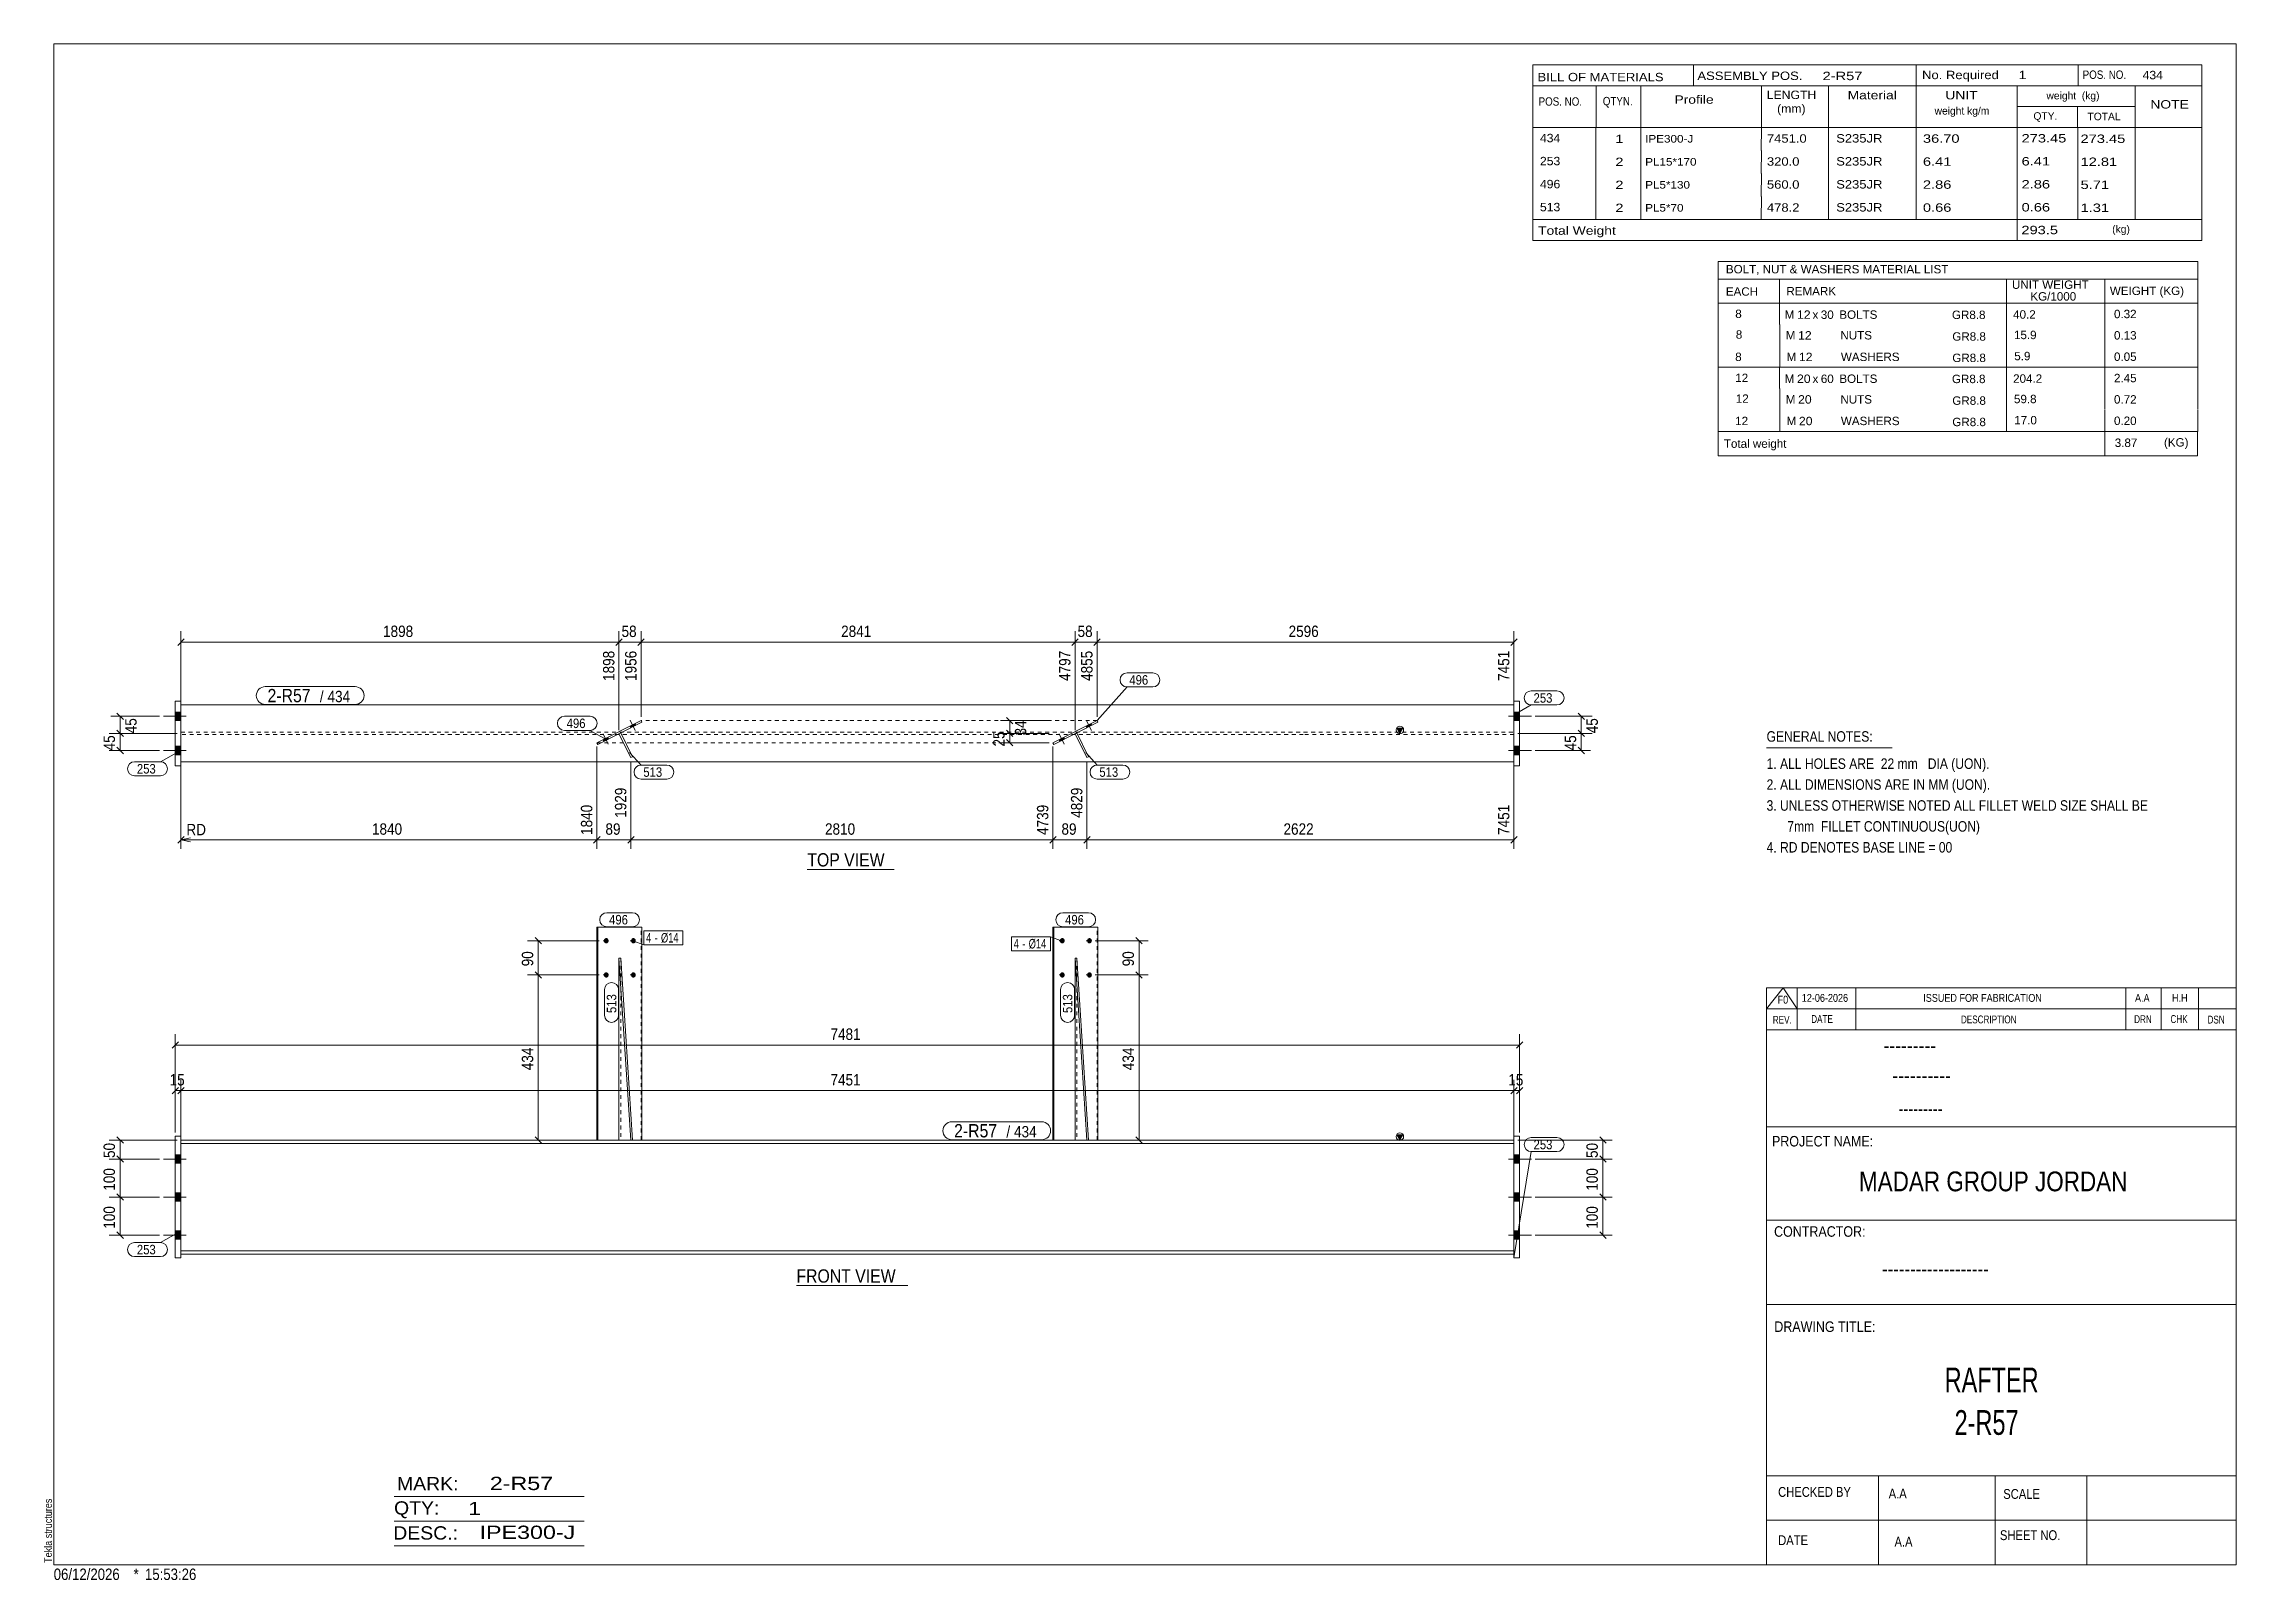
# Model space of a CAD drawing. Header units: millimetres. Extents: x 2 to 579, y 1 to 405.
import ezdxf

# ---------------------------------------------------------------- set-up
doc = ezdxf.new("R2010")
doc.units = ezdxf.units.MM
doc.linetypes.add('XKITLINE00', pattern=[0])
doc.linetypes.add('XKITLINE01', pattern=[4, 1, -1, 1, -1])
for name, color, linetype, lineweight in [('Bolt', 3, 'Continuous', 0), ('BoltMark', 7, 'Continuous', 0), ('Dimensions', 7, 'Continuous', 0), ('DrawingSheet', 5, 'Continuous', 0), ('GraphicObject', 6, 'Continuous', 0), ('OtherObjectType', 7, 'Continuous', 0), ('Part', 2, 'Continuous', 0), ('PartMark', 7, 'Continuous', 0)]:
    doc.layers.add(name, color=color, linetype=linetype, lineweight=lineweight)
doc.styles.add('@ARIAL_UNICODE_MS_BOLD', font='ARIAL.TTF')
doc.styles.add('ARIAL', font='ARIAL.TTF')
doc.styles.add('ARIAL_NARROW', font='ARIALN.TTF')
doc.styles.add('COMIC_SANS_MS_BOLD', font='COMICBD.TTF')
doc.styles.add('SWIS721_EX_BT', font='ARIAL.TTF')
doc.styles.add('SWISSE', font='ARIAL.TTF')

# ---------------------------------------------------------------- blocks, each defined once
blk = doc.blocks.new('*A1')
at = {"layer": 'Bolt'}
for points in [[(390.54, 110.6), (389.04, 110.6), (389.04, 112.8), (390.54, 112.8)], [(390.54, 110.6), (389.04, 110.6), (389.04, 112.8), (390.54, 112.8)], [(390.54, 100.6), (389.04, 100.6), (389.04, 102.8), (390.54, 102.8)], [(390.54, 100.6), (389.04, 100.6), (389.04, 102.8), (390.54, 102.8)], [(390.54, 90.6), (389.04, 90.6), (389.04, 92.8), (390.54, 92.8)], [(390.54, 90.6), (389.04, 90.6), (389.04, 92.8), (390.54, 92.8)]]:
    blk.add_hatch(color=3, dxfattribs=at).paths.add_polyline_path(points, flags=17)
at = {"layer": 'Bolt', "color": 3, "linetype": 'XKITLINE00', "lineweight": 0}
for p, q in [((393.64, 111.7), (387.64, 111.7)), ((393.64, 111.7), (387.64, 111.7)), ((390.54, 112.8), (389.04, 112.8)), ((390.54, 112.8), (389.04, 112.8)), ((390.54, 110.6), (389.04, 110.6)), ((390.54, 110.6), (389.04, 110.6)), ((393.64, 101.7), (387.64, 101.7)), ((393.64, 101.7), (387.64, 101.7)), ((390.54, 102.8), (389.04, 102.8)), ((390.54, 102.8), (389.04, 102.8)), ((390.54, 100.6), (389.04, 100.6)), ((390.54, 100.6), (389.04, 100.6)), ((390.54, 92.8), (389.04, 92.8)), ((390.54, 92.8), (389.04, 92.8)), ((393.64, 91.7), (387.64, 91.7)), ((393.64, 91.7), (387.64, 91.7)), ((390.54, 90.6), (389.04, 90.6)), ((390.54, 90.6), (389.04, 90.6))]:
    blk.add_line(p, q, dxfattribs=at)
blk = doc.blocks.new('*A2')
at = {"layer": 'Bolt'}
for points in [[(38.45, 110.6), (36.95, 110.6), (36.95, 112.8), (38.45, 112.8)], [(38.45, 110.6), (36.95, 110.6), (36.95, 112.8), (38.45, 112.8)], [(38.45, 100.6), (36.95, 100.6), (36.95, 102.8), (38.45, 102.8)], [(38.45, 100.6), (36.95, 100.6), (36.95, 102.8), (38.45, 102.8)], [(38.45, 90.6), (36.95, 90.6), (36.95, 92.8), (38.45, 92.8)], [(38.45, 90.6), (36.95, 90.6), (36.95, 92.8), (38.45, 92.8)]]:
    blk.add_hatch(color=3, dxfattribs=at).paths.add_polyline_path(points, flags=17)
at = {"layer": 'Bolt', "color": 3, "linetype": 'XKITLINE00', "lineweight": 0}
for p, q in [((33.85, 111.7), (39.85, 111.7)), ((33.85, 111.7), (39.85, 111.7)), ((36.95, 112.8), (38.45, 112.8)), ((36.95, 112.8), (38.45, 112.8)), ((36.95, 110.6), (38.45, 110.6)), ((36.95, 110.6), (38.45, 110.6)), ((33.85, 101.7), (39.85, 101.7)), ((33.85, 101.7), (39.85, 101.7)), ((36.95, 102.8), (38.45, 102.8)), ((36.95, 102.8), (38.45, 102.8)), ((36.95, 100.6), (38.45, 100.6)), ((36.95, 100.6), (38.45, 100.6)), ((36.95, 92.8), (38.45, 92.8)), ((36.95, 92.8), (38.45, 92.8)), ((33.85, 91.7), (39.85, 91.7)), ((33.85, 91.7), (39.85, 91.7)), ((36.95, 90.6), (38.45, 90.6)), ((36.95, 90.6), (38.45, 90.6))]:
    blk.add_line(p, q, dxfattribs=at)
blk = doc.blocks.new('*A3')
at = {"layer": 'Bolt'}
for points in [[(269.63, 169.15), (269.63, 169.19), (269.63, 169.22), (269.64, 169.26), (269.65, 169.29), (269.65, 169.32), (269.66, 169.36), (269.68, 169.39), (269.69, 169.42), (269.7, 169.45), (269.72, 169.48), (269.73, 169.51), (269.75, 169.54), (269.77, 169.56), (269.79, 169.59), (269.81, 169.61), (269.83, 169.64), (269.86, 169.66), (269.88, 169.68), (269.91, 169.7), (269.93, 169.72), (269.96, 169.74), (269.99, 169.75), (270.01, 169.77), (270.04, 169.78), (270.07, 169.79), (270.1, 169.8), (270.13, 169.81), (270.16, 169.81), (270.19, 169.82), (270.22, 169.82), (270.25, 169.82), (270.28, 169.82), (270.31, 169.82), (270.34, 169.81), (270.38, 169.81), (270.41, 169.8), (270.43, 169.79), (270.46, 169.78), (270.49, 169.77), (270.52, 169.75), (270.55, 169.74), (270.57, 169.72), (270.6, 169.7), (270.63, 169.68), (270.65, 169.66), (270.67, 169.64), (270.7, 169.61), (270.72, 169.59), (270.74, 169.56), (270.76, 169.54), (270.77, 169.51), (270.79, 169.48), (270.8, 169.45), (270.82, 169.42), (270.83, 169.39), (270.84, 169.36), (270.85, 169.32), (270.86, 169.29), (270.87, 169.26), (270.87, 169.22), (270.88, 169.19), (270.88, 169.15), (270.88, 169.12), (270.88, 169.09), (270.88, 169.05), (270.87, 169.02), (270.87, 168.98), (270.86, 168.95), (270.85, 168.92), (270.84, 168.88), (270.83, 168.85), (270.82, 168.82), (270.8, 168.79), (270.79, 168.76), (270.77, 168.73), (270.76, 168.7), (270.74, 168.68), (270.72, 168.65), (270.7, 168.62), (270.67, 168.6), (270.65, 168.58), (270.63, 168.56), (270.6, 168.54), (270.57, 168.52), (270.55, 168.5), (270.52, 168.49), (270.49, 168.47), (270.46, 168.46), (270.43, 168.45), (270.41, 168.44), (270.38, 168.43), (270.34, 168.43), (270.31, 168.42), (270.28, 168.42), (270.25, 168.42), (270.22, 168.42), (270.19, 168.42), (270.16, 168.43), (270.13, 168.43), (270.1, 168.44), (270.07, 168.45), (270.04, 168.46), (270.01, 168.47), (269.99, 168.49), (269.96, 168.5), (269.93, 168.52), (269.91, 168.54), (269.88, 168.56), (269.86, 168.58), (269.83, 168.6), (269.81, 168.62), (269.79, 168.65), (269.77, 168.68), (269.75, 168.7), (269.73, 168.73), (269.72, 168.76), (269.7, 168.79), (269.69, 168.82), (269.68, 168.85), (269.66, 168.88), (269.65, 168.92), (269.65, 168.95), (269.64, 168.98), (269.63, 169.02), (269.63, 169.05), (269.63, 169.09), (269.63, 169.12)], [(276.78, 169.15), (276.78, 169.19), (276.78, 169.22), (276.79, 169.26), (276.8, 169.29), (276.81, 169.32), (276.81, 169.36), (276.83, 169.39), (276.84, 169.42), (276.85, 169.45), (276.87, 169.48), (276.88, 169.51), (276.9, 169.54), (276.92, 169.56), (276.94, 169.59), (276.96, 169.61), (276.98, 169.64), (277.01, 169.66), (277.03, 169.68), (277.06, 169.7), (277.08, 169.72), (277.11, 169.74), (277.14, 169.75), (277.16, 169.77), (277.19, 169.78), (277.22, 169.79), (277.25, 169.8), (277.28, 169.81), (277.31, 169.81), (277.34, 169.82), (277.37, 169.82), (277.4, 169.82), (277.43, 169.82), (277.47, 169.82), (277.5, 169.81), (277.53, 169.81), (277.56, 169.8), (277.59, 169.79), (277.61, 169.78), (277.64, 169.77), (277.67, 169.75), (277.7, 169.74), (277.73, 169.72), (277.75, 169.7), (277.78, 169.68), (277.8, 169.66), (277.82, 169.64), (277.85, 169.61), (277.87, 169.59), (277.89, 169.56), (277.91, 169.54), (277.92, 169.51), (277.94, 169.48), (277.96, 169.45), (277.97, 169.42), (277.98, 169.39), (277.99, 169.36), (278, 169.32), (278.01, 169.29), (278.02, 169.26), (278.02, 169.22), (278.03, 169.19), (278.03, 169.15), (278.03, 169.12), (278.03, 169.09), (278.03, 169.05), (278.02, 169.02), (278.02, 168.98), (278.01, 168.95), (278, 168.92), (277.99, 168.88), (277.98, 168.85), (277.97, 168.82), (277.96, 168.79), (277.94, 168.76), (277.92, 168.73), (277.91, 168.7), (277.89, 168.68), (277.87, 168.65), (277.85, 168.62), (277.82, 168.6), (277.8, 168.58), (277.78, 168.56), (277.75, 168.54), (277.73, 168.52), (277.7, 168.5), (277.67, 168.49), (277.64, 168.47), (277.61, 168.46), (277.59, 168.45), (277.56, 168.44), (277.53, 168.43), (277.5, 168.43), (277.47, 168.42), (277.43, 168.42), (277.4, 168.42), (277.37, 168.42), (277.34, 168.42), (277.31, 168.43), (277.28, 168.43), (277.25, 168.44), (277.22, 168.45), (277.19, 168.46), (277.16, 168.47), (277.14, 168.49), (277.11, 168.5), (277.08, 168.52), (277.06, 168.54), (277.03, 168.56), (277.01, 168.58), (276.98, 168.6), (276.96, 168.62), (276.94, 168.65), (276.92, 168.68), (276.9, 168.7), (276.88, 168.73), (276.87, 168.76), (276.85, 168.79), (276.84, 168.82), (276.83, 168.85), (276.81, 168.88), (276.81, 168.92), (276.8, 168.95), (276.79, 168.98), (276.78, 169.02), (276.78, 169.05), (276.78, 169.09), (276.78, 169.12)], [(269.63, 160.15), (269.63, 160.19), (269.63, 160.22), (269.64, 160.26), (269.65, 160.29), (269.65, 160.32), (269.66, 160.36), (269.68, 160.39), (269.69, 160.42), (269.7, 160.45), (269.72, 160.48), (269.73, 160.51), (269.75, 160.54), (269.77, 160.56), (269.79, 160.59), (269.81, 160.61), (269.83, 160.64), (269.86, 160.66), (269.88, 160.68), (269.91, 160.7), (269.93, 160.72), (269.96, 160.74), (269.99, 160.75), (270.01, 160.77), (270.04, 160.78), (270.07, 160.79), (270.1, 160.8), (270.13, 160.81), (270.16, 160.81), (270.19, 160.82), (270.22, 160.82), (270.25, 160.82), (270.28, 160.82), (270.31, 160.82), (270.34, 160.81), (270.38, 160.81), (270.41, 160.8), (270.43, 160.79), (270.46, 160.78), (270.49, 160.77), (270.52, 160.75), (270.55, 160.74), (270.57, 160.72), (270.6, 160.7), (270.63, 160.68), (270.65, 160.66), (270.67, 160.64), (270.7, 160.61), (270.72, 160.59), (270.74, 160.56), (270.76, 160.54), (270.77, 160.51), (270.79, 160.48), (270.8, 160.45), (270.82, 160.42), (270.83, 160.39), (270.84, 160.36), (270.85, 160.32), (270.86, 160.29), (270.87, 160.26), (270.87, 160.22), (270.88, 160.19), (270.88, 160.15), (270.88, 160.12), (270.88, 160.09), (270.88, 160.05), (270.87, 160.02), (270.87, 159.98), (270.86, 159.95), (270.85, 159.92), (270.84, 159.88), (270.83, 159.85), (270.82, 159.82), (270.8, 159.79), (270.79, 159.76), (270.77, 159.73), (270.76, 159.7), (270.74, 159.68), (270.72, 159.65), (270.7, 159.62), (270.67, 159.6), (270.65, 159.58), (270.63, 159.56), (270.6, 159.54), (270.57, 159.52), (270.55, 159.5), (270.52, 159.49), (270.49, 159.47), (270.46, 159.46), (270.43, 159.45), (270.41, 159.44), (270.38, 159.43), (270.34, 159.43), (270.31, 159.42), (270.28, 159.42), (270.25, 159.42), (270.22, 159.42), (270.19, 159.42), (270.16, 159.43), (270.13, 159.43), (270.1, 159.44), (270.07, 159.45), (270.04, 159.46), (270.01, 159.47), (269.99, 159.49), (269.96, 159.5), (269.93, 159.52), (269.91, 159.54), (269.88, 159.56), (269.86, 159.58), (269.83, 159.6), (269.81, 159.62), (269.79, 159.65), (269.77, 159.68), (269.75, 159.7), (269.73, 159.73), (269.72, 159.76), (269.7, 159.79), (269.69, 159.82), (269.68, 159.85), (269.66, 159.88), (269.65, 159.92), (269.65, 159.95), (269.64, 159.98), (269.63, 160.02), (269.63, 160.05), (269.63, 160.09), (269.63, 160.12)], [(276.78, 160.15), (276.78, 160.19), (276.78, 160.22), (276.79, 160.26), (276.8, 160.29), (276.81, 160.32), (276.81, 160.36), (276.83, 160.39), (276.84, 160.42), (276.85, 160.45), (276.87, 160.48), (276.88, 160.51), (276.9, 160.54), (276.92, 160.56), (276.94, 160.59), (276.96, 160.61), (276.98, 160.64), (277.01, 160.66), (277.03, 160.68), (277.06, 160.7), (277.08, 160.72), (277.11, 160.74), (277.14, 160.75), (277.16, 160.77), (277.19, 160.78), (277.22, 160.79), (277.25, 160.8), (277.28, 160.81), (277.31, 160.81), (277.34, 160.82), (277.37, 160.82), (277.4, 160.82), (277.43, 160.82), (277.47, 160.82), (277.5, 160.81), (277.53, 160.81), (277.56, 160.8), (277.59, 160.79), (277.61, 160.78), (277.64, 160.77), (277.67, 160.75), (277.7, 160.74), (277.73, 160.72), (277.75, 160.7), (277.78, 160.68), (277.8, 160.66), (277.82, 160.64), (277.85, 160.61), (277.87, 160.59), (277.89, 160.56), (277.91, 160.54), (277.92, 160.51), (277.94, 160.48), (277.96, 160.45), (277.97, 160.42), (277.98, 160.39), (277.99, 160.36), (278, 160.32), (278.01, 160.29), (278.02, 160.26), (278.02, 160.22), (278.03, 160.19), (278.03, 160.15), (278.03, 160.12), (278.03, 160.09), (278.03, 160.05), (278.02, 160.02), (278.02, 159.98), (278.01, 159.95), (278, 159.92), (277.99, 159.88), (277.98, 159.85), (277.97, 159.82), (277.96, 159.79), (277.94, 159.76), (277.92, 159.73), (277.91, 159.7), (277.89, 159.68), (277.87, 159.65), (277.85, 159.62), (277.82, 159.6), (277.8, 159.58), (277.78, 159.56), (277.75, 159.54), (277.73, 159.52), (277.7, 159.5), (277.67, 159.49), (277.64, 159.47), (277.61, 159.46), (277.59, 159.45), (277.56, 159.44), (277.53, 159.43), (277.5, 159.43), (277.47, 159.42), (277.43, 159.42), (277.4, 159.42), (277.37, 159.42), (277.34, 159.42), (277.31, 159.43), (277.28, 159.43), (277.25, 159.44), (277.22, 159.45), (277.19, 159.46), (277.16, 159.47), (277.14, 159.49), (277.11, 159.5), (277.08, 159.52), (277.06, 159.54), (277.03, 159.56), (277.01, 159.58), (276.98, 159.6), (276.96, 159.62), (276.94, 159.65), (276.92, 159.68), (276.9, 159.7), (276.88, 159.73), (276.87, 159.76), (276.85, 159.79), (276.84, 159.82), (276.83, 159.85), (276.81, 159.88), (276.81, 159.92), (276.8, 159.95), (276.79, 159.98), (276.78, 160.02), (276.78, 160.05), (276.78, 160.09), (276.78, 160.12)]]:
    blk.add_hatch(color=3, dxfattribs=at).paths.add_polyline_path(points, flags=17)
at = {"layer": 'Bolt', "color": 3, "linetype": 'XKITLINE00', "lineweight": 0}
for p, q in [((270.75, 169.12), (269.41, 169.12)), ((277.9, 169.12), (276.56, 169.12)), ((270.75, 160.12), (269.41, 160.12)), ((277.9, 160.12), (276.56, 160.12))]:
    blk.add_line(p, q, dxfattribs=at)
blk = doc.blocks.new('*A4')
at = {"layer": 'Bolt'}
for points in [[(149.68, 169.15), (149.69, 169.19), (149.69, 169.22), (149.7, 169.26), (149.7, 169.29), (149.71, 169.32), (149.72, 169.36), (149.73, 169.39), (149.74, 169.42), (149.76, 169.45), (149.77, 169.48), (149.79, 169.51), (149.81, 169.54), (149.83, 169.56), (149.85, 169.59), (149.87, 169.61), (149.89, 169.64), (149.91, 169.66), (149.94, 169.68), (149.96, 169.7), (149.99, 169.72), (150.01, 169.74), (150.04, 169.75), (150.07, 169.77), (150.1, 169.78), (150.13, 169.79), (150.16, 169.8), (150.19, 169.81), (150.22, 169.81), (150.25, 169.82), (150.28, 169.82), (150.31, 169.82), (150.34, 169.82), (150.37, 169.82), (150.4, 169.81), (150.43, 169.81), (150.46, 169.8), (150.49, 169.79), (150.52, 169.78), (150.55, 169.77), (150.58, 169.75), (150.6, 169.74), (150.63, 169.72), (150.66, 169.7), (150.68, 169.68), (150.71, 169.66), (150.73, 169.64), (150.75, 169.61), (150.77, 169.59), (150.79, 169.56), (150.81, 169.54), (150.83, 169.51), (150.85, 169.48), (150.86, 169.45), (150.87, 169.42), (150.89, 169.39), (150.9, 169.36), (150.91, 169.32), (150.92, 169.29), (150.92, 169.26), (150.93, 169.22), (150.93, 169.19), (150.93, 169.15), (150.93, 169.12), (150.93, 169.09), (150.93, 169.05), (150.93, 169.02), (150.92, 168.98), (150.92, 168.95), (150.91, 168.92), (150.9, 168.88), (150.89, 168.85), (150.87, 168.82), (150.86, 168.79), (150.85, 168.76), (150.83, 168.73), (150.81, 168.7), (150.79, 168.68), (150.77, 168.65), (150.75, 168.62), (150.73, 168.6), (150.71, 168.58), (150.68, 168.56), (150.66, 168.54), (150.63, 168.52), (150.6, 168.5), (150.58, 168.49), (150.55, 168.47), (150.52, 168.46), (150.49, 168.45), (150.46, 168.44), (150.43, 168.43), (150.4, 168.43), (150.37, 168.42), (150.34, 168.42), (150.31, 168.42), (150.28, 168.42), (150.25, 168.42), (150.22, 168.43), (150.19, 168.43), (150.16, 168.44), (150.13, 168.45), (150.1, 168.46), (150.07, 168.47), (150.04, 168.49), (150.01, 168.5), (149.99, 168.52), (149.96, 168.54), (149.94, 168.56), (149.91, 168.58), (149.89, 168.6), (149.87, 168.62), (149.85, 168.65), (149.83, 168.68), (149.81, 168.7), (149.79, 168.73), (149.77, 168.76), (149.76, 168.79), (149.74, 168.82), (149.73, 168.85), (149.72, 168.88), (149.71, 168.92), (149.7, 168.95), (149.7, 168.98), (149.69, 169.02), (149.69, 169.05), (149.68, 169.09), (149.68, 169.12)], [(156.83, 169.15), (156.84, 169.19), (156.84, 169.22), (156.85, 169.26), (156.85, 169.29), (156.86, 169.32), (156.87, 169.36), (156.88, 169.39), (156.89, 169.42), (156.91, 169.45), (156.92, 169.48), (156.94, 169.51), (156.96, 169.54), (156.98, 169.56), (157, 169.59), (157.02, 169.61), (157.04, 169.64), (157.06, 169.66), (157.09, 169.68), (157.11, 169.7), (157.14, 169.72), (157.16, 169.74), (157.19, 169.75), (157.22, 169.77), (157.25, 169.78), (157.28, 169.79), (157.31, 169.8), (157.34, 169.81), (157.37, 169.81), (157.4, 169.82), (157.43, 169.82), (157.46, 169.82), (157.49, 169.82), (157.52, 169.82), (157.55, 169.81), (157.58, 169.81), (157.61, 169.8), (157.64, 169.79), (157.67, 169.78), (157.7, 169.77), (157.73, 169.75), (157.75, 169.74), (157.78, 169.72), (157.81, 169.7), (157.83, 169.68), (157.86, 169.66), (157.88, 169.64), (157.9, 169.61), (157.92, 169.59), (157.94, 169.56), (157.96, 169.54), (157.98, 169.51), (158, 169.48), (158.01, 169.45), (158.03, 169.42), (158.04, 169.39), (158.05, 169.36), (158.06, 169.32), (158.07, 169.29), (158.07, 169.26), (158.08, 169.22), (158.08, 169.19), (158.08, 169.15), (158.09, 169.12), (158.08, 169.09), (158.08, 169.05), (158.08, 169.02), (158.07, 168.98), (158.07, 168.95), (158.06, 168.92), (158.05, 168.88), (158.04, 168.85), (158.03, 168.82), (158.01, 168.79), (158, 168.76), (157.98, 168.73), (157.96, 168.7), (157.94, 168.68), (157.92, 168.65), (157.9, 168.62), (157.88, 168.6), (157.86, 168.58), (157.83, 168.56), (157.81, 168.54), (157.78, 168.52), (157.75, 168.5), (157.73, 168.49), (157.7, 168.47), (157.67, 168.46), (157.64, 168.45), (157.61, 168.44), (157.58, 168.43), (157.55, 168.43), (157.52, 168.42), (157.49, 168.42), (157.46, 168.42), (157.43, 168.42), (157.4, 168.42), (157.37, 168.43), (157.34, 168.43), (157.31, 168.44), (157.28, 168.45), (157.25, 168.46), (157.22, 168.47), (157.19, 168.49), (157.16, 168.5), (157.14, 168.52), (157.11, 168.54), (157.09, 168.56), (157.06, 168.58), (157.04, 168.6), (157.02, 168.62), (157, 168.65), (156.98, 168.68), (156.96, 168.7), (156.94, 168.73), (156.92, 168.76), (156.91, 168.79), (156.89, 168.82), (156.88, 168.85), (156.87, 168.88), (156.86, 168.92), (156.85, 168.95), (156.85, 168.98), (156.84, 169.02), (156.84, 169.05), (156.83, 169.09), (156.83, 169.12)], [(149.68, 160.15), (149.69, 160.19), (149.69, 160.22), (149.7, 160.26), (149.7, 160.29), (149.71, 160.32), (149.72, 160.36), (149.73, 160.39), (149.74, 160.42), (149.76, 160.45), (149.77, 160.48), (149.79, 160.51), (149.81, 160.54), (149.83, 160.56), (149.85, 160.59), (149.87, 160.61), (149.89, 160.64), (149.91, 160.66), (149.94, 160.68), (149.96, 160.7), (149.99, 160.72), (150.01, 160.74), (150.04, 160.75), (150.07, 160.77), (150.1, 160.78), (150.13, 160.79), (150.16, 160.8), (150.19, 160.81), (150.22, 160.81), (150.25, 160.82), (150.28, 160.82), (150.31, 160.82), (150.34, 160.82), (150.37, 160.82), (150.4, 160.81), (150.43, 160.81), (150.46, 160.8), (150.49, 160.79), (150.52, 160.78), (150.55, 160.77), (150.58, 160.75), (150.6, 160.74), (150.63, 160.72), (150.66, 160.7), (150.68, 160.68), (150.71, 160.66), (150.73, 160.64), (150.75, 160.61), (150.77, 160.59), (150.79, 160.56), (150.81, 160.54), (150.83, 160.51), (150.85, 160.48), (150.86, 160.45), (150.87, 160.42), (150.89, 160.39), (150.9, 160.36), (150.91, 160.32), (150.92, 160.29), (150.92, 160.26), (150.93, 160.22), (150.93, 160.19), (150.93, 160.15), (150.93, 160.12), (150.93, 160.09), (150.93, 160.05), (150.93, 160.02), (150.92, 159.98), (150.92, 159.95), (150.91, 159.92), (150.9, 159.88), (150.89, 159.85), (150.87, 159.82), (150.86, 159.79), (150.85, 159.76), (150.83, 159.73), (150.81, 159.7), (150.79, 159.68), (150.77, 159.65), (150.75, 159.62), (150.73, 159.6), (150.71, 159.58), (150.68, 159.56), (150.66, 159.54), (150.63, 159.52), (150.6, 159.5), (150.58, 159.49), (150.55, 159.47), (150.52, 159.46), (150.49, 159.45), (150.46, 159.44), (150.43, 159.43), (150.4, 159.43), (150.37, 159.42), (150.34, 159.42), (150.31, 159.42), (150.28, 159.42), (150.25, 159.42), (150.22, 159.43), (150.19, 159.43), (150.16, 159.44), (150.13, 159.45), (150.1, 159.46), (150.07, 159.47), (150.04, 159.49), (150.01, 159.5), (149.99, 159.52), (149.96, 159.54), (149.94, 159.56), (149.91, 159.58), (149.89, 159.6), (149.87, 159.62), (149.85, 159.65), (149.83, 159.68), (149.81, 159.7), (149.79, 159.73), (149.77, 159.76), (149.76, 159.79), (149.74, 159.82), (149.73, 159.85), (149.72, 159.88), (149.71, 159.92), (149.7, 159.95), (149.7, 159.98), (149.69, 160.02), (149.69, 160.05), (149.68, 160.09), (149.68, 160.12)], [(156.83, 160.15), (156.84, 160.19), (156.84, 160.22), (156.85, 160.26), (156.85, 160.29), (156.86, 160.32), (156.87, 160.36), (156.88, 160.39), (156.89, 160.42), (156.91, 160.45), (156.92, 160.48), (156.94, 160.51), (156.96, 160.54), (156.98, 160.56), (157, 160.59), (157.02, 160.61), (157.04, 160.64), (157.06, 160.66), (157.09, 160.68), (157.11, 160.7), (157.14, 160.72), (157.16, 160.74), (157.19, 160.75), (157.22, 160.77), (157.25, 160.78), (157.28, 160.79), (157.31, 160.8), (157.34, 160.81), (157.37, 160.81), (157.4, 160.82), (157.43, 160.82), (157.46, 160.82), (157.49, 160.82), (157.52, 160.82), (157.55, 160.81), (157.58, 160.81), (157.61, 160.8), (157.64, 160.79), (157.67, 160.78), (157.7, 160.77), (157.73, 160.75), (157.75, 160.74), (157.78, 160.72), (157.81, 160.7), (157.83, 160.68), (157.86, 160.66), (157.88, 160.64), (157.9, 160.61), (157.92, 160.59), (157.94, 160.56), (157.96, 160.54), (157.98, 160.51), (158, 160.48), (158.01, 160.45), (158.03, 160.42), (158.04, 160.39), (158.05, 160.36), (158.06, 160.32), (158.07, 160.29), (158.07, 160.26), (158.08, 160.22), (158.08, 160.19), (158.08, 160.15), (158.09, 160.12), (158.08, 160.09), (158.08, 160.05), (158.08, 160.02), (158.07, 159.98), (158.07, 159.95), (158.06, 159.92), (158.05, 159.88), (158.04, 159.85), (158.03, 159.82), (158.01, 159.79), (158, 159.76), (157.98, 159.73), (157.96, 159.7), (157.94, 159.68), (157.92, 159.65), (157.9, 159.62), (157.88, 159.6), (157.86, 159.58), (157.83, 159.56), (157.81, 159.54), (157.78, 159.52), (157.75, 159.5), (157.73, 159.49), (157.7, 159.47), (157.67, 159.46), (157.64, 159.45), (157.61, 159.44), (157.58, 159.43), (157.55, 159.43), (157.52, 159.42), (157.49, 159.42), (157.46, 159.42), (157.43, 159.42), (157.4, 159.42), (157.37, 159.43), (157.34, 159.43), (157.31, 159.44), (157.28, 159.45), (157.25, 159.46), (157.22, 159.47), (157.19, 159.49), (157.16, 159.5), (157.14, 159.52), (157.11, 159.54), (157.09, 159.56), (157.06, 159.58), (157.04, 159.6), (157.02, 159.62), (157, 159.65), (156.98, 159.68), (156.96, 159.7), (156.94, 159.73), (156.92, 159.76), (156.91, 159.79), (156.89, 159.82), (156.88, 159.85), (156.87, 159.88), (156.86, 159.92), (156.85, 159.95), (156.85, 159.98), (156.84, 160.02), (156.84, 160.05), (156.83, 160.09), (156.83, 160.12)]]:
    blk.add_hatch(color=3, dxfattribs=at).paths.add_polyline_path(points, flags=17)
at = {"layer": 'Bolt', "color": 3, "linetype": 'XKITLINE00', "lineweight": 0}
for p, q in [((150.81, 169.12), (149.46, 169.12)), ((157.96, 169.12), (156.61, 169.12)), ((150.81, 160.12), (149.46, 160.12)), ((157.96, 160.12), (156.61, 160.12))]:
    blk.add_line(p, q, dxfattribs=at)
blk = doc.blocks.new('*A5')
at = {"layer": 'Part'}
blk.add_hatch(color=2, dxfattribs=at).paths.add_polyline_path([(358.24, 118.1), (359.84, 118.1), (359.04, 116.7)], flags=17)
at = {"layer": 'Part', "color": 2, "linetype": 'XKITLINE00', "lineweight": 0}
for p, q in [((38.45, 116.7), (93.75, 116.7)), ((93.75, 115.8), (38.45, 115.8)), ((93.85, 116.7), (213.69, 116.7)), ((213.69, 115.8), (93.85, 115.8)), ((213.79, 116.7), (333.64, 116.7)), ((333.64, 115.8), (213.79, 115.8)), ((333.74, 116.7), (389.04, 116.7)), ((389.04, 115.8), (333.74, 115.8)), ((359.04, 116.7), (358.24, 118.1)), ((358.24, 118.1), (359.84, 118.1)), ((359.84, 118.1), (359.04, 116.7)), ((93.75, 87.6), (38.45, 87.6)), ((38.45, 86.7), (93.75, 86.7)), ((213.69, 87.6), (93.85, 87.6)), ((93.85, 86.7), (213.69, 86.7)), ((333.64, 87.6), (213.79, 87.6)), ((213.79, 86.7), (333.64, 86.7)), ((389.04, 87.6), (333.74, 87.6)), ((333.74, 86.7), (389.04, 86.7))]:
    blk.add_line(p, q, dxfattribs=at)
at = {"layer": 'Part', "color": 7, "linetype": 'XKITLINE01', "lineweight": 0}
for p, q in [((38.45, 116.7), (38.45, 86.7)), ((389.04, 116.7), (389.04, 86.7))]:
    blk.add_line(p, q, dxfattribs=at)
at = {"layer": 'Part', "color": 2, "linetype": 'XKITLINE00', "lineweight": 0}
blk.add_circle((359.04, 117.6), 1, dxfattribs=at)
blk = doc.blocks.new('*A6')
at = {"layer": 'Part', "color": 2, "linetype": 'XKITLINE00', "lineweight": 0}
for p, q in [((389.04, 85.7), (389.04, 117.7)), ((389.04, 117.7), (390.54, 117.7)), ((390.54, 85.7), (390.54, 117.7)), ((389.04, 85.7), (390.54, 85.7))]:
    blk.add_line(p, q, dxfattribs=at)
blk = doc.blocks.new('*A7')
at = {"layer": 'Part', "color": 2, "linetype": 'XKITLINE00', "lineweight": 0}
for p, q in [((38.45, 117.7), (36.95, 117.7)), ((36.95, 117.7), (36.95, 85.7)), ((38.45, 85.7), (38.45, 117.7)), ((36.95, 85.7), (38.45, 85.7))]:
    blk.add_line(p, q, dxfattribs=at)
blk = doc.blocks.new('*A8')
at = {"layer": 'Part', "color": 2, "linetype": 'XKITLINE00', "lineweight": 0}
for p, q in [((267.79, 172.7), (279.64, 172.7)), ((267.79, 116.7), (267.79, 172.7)), ((268.02, 116.7), (268.02, 172.7)), ((279.64, 172.7), (279.64, 116.7))]:
    blk.add_line(p, q, dxfattribs=at)
at = {"layer": 'Part', "color": 7, "linetype": 'XKITLINE01', "lineweight": 0}
for p, q in [((279.41, 116.7), (279.41, 172.7)), ((279.64, 116.7), (267.79, 116.7))]:
    blk.add_line(p, q, dxfattribs=at)
blk = doc.blocks.new('*A9')
at = {"layer": 'Part', "color": 2, "linetype": 'XKITLINE00', "lineweight": 0}
for p, q in [((274.05, 164.52), (273.61, 164.52)), ((273.61, 164.52), (276.74, 116.7)), ((273.61, 116.7), (273.61, 164.52)), ((277.19, 116.7), (274.05, 164.52))]:
    blk.add_line(p, q, dxfattribs=at)
at = {"layer": 'Part', "color": 7, "linetype": 'XKITLINE01', "lineweight": 0}
for p, q in [((274.05, 164.52), (274.05, 116.7)), ((273.61, 116.7), (277.19, 116.7))]:
    blk.add_line(p, q, dxfattribs=at)
blk = doc.blocks.new('*A10')
at = {"layer": 'Part', "color": 2, "linetype": 'XKITLINE00', "lineweight": 0}
for p, q in [((147.85, 172.7), (159.69, 172.7)), ((147.85, 116.7), (147.85, 172.7)), ((148.07, 116.7), (148.07, 172.7)), ((159.69, 172.7), (159.69, 116.7))]:
    blk.add_line(p, q, dxfattribs=at)
at = {"layer": 'Part', "color": 7, "linetype": 'XKITLINE01', "lineweight": 0}
for p, q in [((159.47, 116.7), (159.47, 172.7)), ((159.69, 116.7), (147.85, 116.7))]:
    blk.add_line(p, q, dxfattribs=at)
blk = doc.blocks.new('*A11')
at = {"layer": 'Part', "color": 2, "linetype": 'XKITLINE00', "lineweight": 0}
for p, q in [((154.11, 164.52), (153.66, 164.52)), ((153.66, 164.52), (156.8, 116.7)), ((153.66, 116.7), (153.66, 164.52)), ((157.25, 116.7), (154.11, 164.52))]:
    blk.add_line(p, q, dxfattribs=at)
at = {"layer": 'Part', "color": 7, "linetype": 'XKITLINE01', "lineweight": 0}
for p, q in [((154.11, 164.52), (154.11, 116.7)), ((153.66, 116.7), (157.25, 116.7))]:
    blk.add_line(p, q, dxfattribs=at)
blk = doc.blocks.new('*A12')
at = {"layer": 'Bolt'}
for points in [[(390.54, 227.05), (389.04, 227.05), (389.04, 229.25), (390.54, 229.25)], [(390.54, 227.05), (389.04, 227.05), (389.04, 229.25), (390.54, 229.25)], [(390.54, 227.05), (389.04, 227.05), (389.04, 229.25), (390.54, 229.25)], [(390.54, 218.05), (389.04, 218.05), (389.04, 220.25), (390.54, 220.25)], [(390.54, 218.05), (389.04, 218.05), (389.04, 220.25), (390.54, 220.25)], [(390.54, 218.05), (389.04, 218.05), (389.04, 220.25), (390.54, 220.25)]]:
    blk.add_hatch(color=3, dxfattribs=at).paths.add_polyline_path(points, flags=17)
at = {"layer": 'Bolt', "color": 3, "linetype": 'XKITLINE00', "lineweight": 0}
for p, q in [((393.64, 228.15), (387.64, 228.15)), ((393.64, 228.15), (387.64, 228.15)), ((393.64, 228.15), (387.64, 228.15)), ((390.54, 229.25), (389.04, 229.25)), ((390.54, 229.25), (389.04, 229.25)), ((390.54, 229.25), (389.04, 229.25)), ((390.54, 227.05), (389.04, 227.05)), ((390.54, 227.05), (389.04, 227.05)), ((390.54, 227.05), (389.04, 227.05)), ((393.64, 219.15), (387.64, 219.15)), ((393.64, 219.15), (387.64, 219.15)), ((393.64, 219.15), (387.64, 219.15)), ((390.54, 220.25), (389.04, 220.25)), ((390.54, 220.25), (389.04, 220.25)), ((390.54, 220.25), (389.04, 220.25)), ((390.54, 218.05), (389.04, 218.05)), ((390.54, 218.05), (389.04, 218.05)), ((390.54, 218.05), (389.04, 218.05))]:
    blk.add_line(p, q, dxfattribs=at)
blk = doc.blocks.new('*A13')
at = {"layer": 'Bolt'}
for points in [[(38.45, 227.05), (36.95, 227.05), (36.95, 229.25), (38.45, 229.25)], [(38.45, 227.05), (36.95, 227.05), (36.95, 229.25), (38.45, 229.25)], [(38.45, 227.05), (36.95, 227.05), (36.95, 229.25), (38.45, 229.25)], [(38.45, 218.05), (36.95, 218.05), (36.95, 220.25), (38.45, 220.25)], [(38.45, 218.05), (36.95, 218.05), (36.95, 220.25), (38.45, 220.25)], [(38.45, 218.05), (36.95, 218.05), (36.95, 220.25), (38.45, 220.25)]]:
    blk.add_hatch(color=3, dxfattribs=at).paths.add_polyline_path(points, flags=17)
at = {"layer": 'Bolt', "color": 3, "linetype": 'XKITLINE00', "lineweight": 0}
for p, q in [((33.85, 228.15), (39.85, 228.15)), ((33.85, 228.15), (39.85, 228.15)), ((33.85, 228.15), (39.85, 228.15)), ((36.95, 229.25), (38.45, 229.25)), ((36.95, 229.25), (38.45, 229.25)), ((36.95, 229.25), (38.45, 229.25)), ((36.95, 227.05), (38.45, 227.05)), ((36.95, 227.05), (38.45, 227.05)), ((36.95, 227.05), (38.45, 227.05)), ((33.85, 219.15), (39.85, 219.15)), ((33.85, 219.15), (39.85, 219.15)), ((33.85, 219.15), (39.85, 219.15)), ((36.95, 220.25), (38.45, 220.25)), ((36.95, 220.25), (38.45, 220.25)), ((36.95, 220.25), (38.45, 220.25)), ((36.95, 218.05), (38.45, 218.05)), ((36.95, 218.05), (38.45, 218.05)), ((36.95, 218.05), (38.45, 218.05))]:
    blk.add_line(p, q, dxfattribs=at)
blk = doc.blocks.new('*A14')
at = {"layer": 'Bolt'}
for points in [[(277.81, 226.21), (278.03, 225.76), (276.78, 225.13), (276.55, 225.58)], [(277.81, 226.21), (278.03, 225.76), (276.78, 225.13), (276.55, 225.58)], [(270.65, 222.62), (270.88, 222.17), (269.63, 221.55), (269.4, 221.99)], [(270.65, 222.62), (270.88, 222.17), (269.63, 221.55), (269.4, 221.99)]]:
    blk.add_hatch(color=3, dxfattribs=at).paths.add_polyline_path(points, flags=17)
at = {"layer": 'Bolt', "color": 3, "linetype": 'XKITLINE00', "lineweight": 0}
for p, q in [((276.78, 225.13), (276.55, 225.58)), ((276.78, 225.13), (276.55, 225.58)), ((277.9, 224.45), (276.56, 227.13)), ((277.9, 224.45), (276.56, 227.13)), ((278.03, 225.76), (277.81, 226.21)), ((278.03, 225.76), (277.81, 226.21)), ((269.63, 221.55), (269.4, 221.99)), ((269.63, 221.55), (269.4, 221.99)), ((270.75, 220.86), (269.41, 223.55)), ((270.75, 220.86), (269.41, 223.55)), ((270.88, 222.17), (270.65, 222.62)), ((270.88, 222.17), (270.65, 222.62))]:
    blk.add_line(p, q, dxfattribs=at)
blk = doc.blocks.new('*A15')
at = {"layer": 'Bolt'}
for points in [[(157.86, 226.21), (158.09, 225.76), (156.83, 225.13), (156.61, 225.58)], [(157.86, 226.21), (158.09, 225.76), (156.83, 225.13), (156.61, 225.58)], [(150.71, 222.62), (150.93, 222.17), (149.68, 221.55), (149.46, 221.99)], [(150.71, 222.62), (150.93, 222.17), (149.68, 221.55), (149.46, 221.99)]]:
    blk.add_hatch(color=3, dxfattribs=at).paths.add_polyline_path(points, flags=17)
at = {"layer": 'Bolt', "color": 3, "linetype": 'XKITLINE00', "lineweight": 0}
for p, q in [((157.96, 224.45), (156.61, 227.13)), ((157.96, 224.45), (156.61, 227.13)), ((156.83, 225.13), (156.61, 225.58)), ((156.83, 225.13), (156.61, 225.58)), ((158.09, 225.76), (157.86, 226.21)), ((158.09, 225.76), (157.86, 226.21)), ((150.81, 220.86), (149.46, 223.55)), ((150.81, 220.86), (149.46, 223.55)), ((149.68, 221.55), (149.46, 221.99)), ((149.68, 221.55), (149.46, 221.99)), ((150.93, 222.17), (150.71, 222.62)), ((150.93, 222.17), (150.71, 222.62))]:
    blk.add_line(p, q, dxfattribs=at)
blk = doc.blocks.new('*A16')
at = {"layer": 'Part'}
blk.add_hatch(color=2, dxfattribs=at).paths.add_polyline_path([(358.24, 225.05), (359.84, 225.05), (359.04, 223.65)], flags=17)
at = {"layer": 'Part', "color": 2, "linetype": 'XKITLINE00', "lineweight": 0}
for p, q in [((38.45, 231.15), (93.75, 231.15)), ((93.85, 231.15), (213.69, 231.15)), ((213.79, 231.15), (333.64, 231.15)), ((333.74, 231.15), (389.04, 231.15)), ((359.04, 223.65), (358.24, 225.05)), ((358.24, 225.05), (359.84, 225.05)), ((359.84, 225.05), (359.04, 223.65)), ((38.45, 216.15), (93.75, 216.15)), ((93.85, 216.15), (213.69, 216.15)), ((213.79, 216.15), (333.64, 216.15)), ((333.74, 216.15), (389.04, 216.15))]:
    blk.add_line(p, q, dxfattribs=at)
at = {"layer": 'Part', "color": 7, "linetype": 'XKITLINE01', "lineweight": 0}
for p, q in [((38.45, 216.15), (38.45, 231.15)), ((389.04, 216.15), (389.04, 231.15)), ((38.45, 223.98), (93.75, 223.98)), ((93.75, 223.33), (38.45, 223.33)), ((93.85, 223.98), (213.69, 223.98)), ((213.69, 223.33), (93.85, 223.33)), ((213.79, 223.98), (333.64, 223.98)), ((333.64, 223.33), (213.79, 223.33)), ((333.74, 223.98), (389.04, 223.98)), ((389.04, 223.33), (333.74, 223.33))]:
    blk.add_line(p, q, dxfattribs=at)
at = {"layer": 'Part', "color": 2, "linetype": 'XKITLINE00', "lineweight": 0}
blk.add_circle((359.04, 224.55), 1, dxfattribs=at)
blk = doc.blocks.new('*A17')
at = {"layer": 'Part', "color": 2, "linetype": 'XKITLINE00', "lineweight": 0}
for p, q in [((389.04, 215.15), (389.04, 232.15)), ((389.04, 232.15), (390.54, 232.15)), ((390.54, 232.15), (390.54, 215.15)), ((390.54, 215.15), (389.04, 215.15))]:
    blk.add_line(p, q, dxfattribs=at)
blk = doc.blocks.new('*A18')
at = {"layer": 'Part', "color": 2, "linetype": 'XKITLINE00', "lineweight": 0}
for p, q in [((36.95, 232.15), (38.45, 232.15)), ((36.95, 215.15), (36.95, 232.15)), ((38.45, 232.15), (38.45, 215.15)), ((38.45, 215.15), (36.95, 215.15))]:
    blk.add_line(p, q, dxfattribs=at)
blk = doc.blocks.new('*A19')
at = {"layer": 'Part', "color": 2, "linetype": 'XKITLINE00', "lineweight": 0}
for p, q in [((279.41, 227.02), (267.79, 221.19)), ((279.64, 226.57), (268.02, 220.74)), ((279.41, 227.02), (279.64, 226.57)), ((267.79, 221.19), (268.02, 220.74))]:
    blk.add_line(p, q, dxfattribs=at)
blk = doc.blocks.new('*A20')
at = {"layer": 'Part', "color": 7, "linetype": 'XKITLINE01', "lineweight": 0}
blk.add_line((273.61, 223.54), (274.05, 223.77), dxfattribs=at)
at = {"layer": 'Part', "color": 2, "linetype": 'XKITLINE00', "lineweight": 0}
for p, q in [((276.74, 217.28), (273.61, 223.54)), ((274.05, 223.77), (277.19, 217.51)), ((277.19, 217.51), (276.74, 217.28))]:
    blk.add_line(p, q, dxfattribs=at)
blk = doc.blocks.new('*A21')
at = {"layer": 'Part', "color": 2, "linetype": 'XKITLINE00', "lineweight": 0}
for p, q in [((159.47, 227.02), (147.85, 221.19)), ((159.69, 226.57), (148.07, 220.74)), ((159.47, 227.02), (159.69, 226.57)), ((147.85, 221.19), (148.07, 220.74))]:
    blk.add_line(p, q, dxfattribs=at)
blk = doc.blocks.new('*A22')
at = {"layer": 'Part', "color": 7, "linetype": 'XKITLINE01', "lineweight": 0}
blk.add_line((153.66, 223.54), (154.11, 223.77), dxfattribs=at)
at = {"layer": 'Part', "color": 2, "linetype": 'XKITLINE00', "lineweight": 0}
for p, q in [((156.8, 217.28), (153.66, 223.54)), ((154.11, 223.77), (157.25, 217.51)), ((157.25, 217.51), (156.8, 217.28))]:
    blk.add_line(p, q, dxfattribs=at)
blk = doc.blocks.new('*A23')
at = {"layer": 'GraphicObject', "color": 1, "linetype": 'XKITLINE01', "lineweight": 0}
for p, q in [((213.69, 227.02), (159.47, 227.02)), ((279.41, 227.02), (213.79, 227.02))]:
    blk.add_line(p, q, dxfattribs=at)
blk = doc.blocks.new('*A24')
at = {"layer": 'GraphicObject', "color": 1, "linetype": 'XKITLINE01', "lineweight": 0}
for p, q in [((147.85, 221.19), (213.69, 221.19)), ((213.79, 221.19), (267.79, 221.19))]:
    blk.add_line(p, q, dxfattribs=at)
blk = doc.blocks.new('*A25')
at = {"layer": 'DrawingSheet', "color": 5, "linetype": 'XKITLINE00', "lineweight": 0}
for p, q in [((579, 405), (5, 405)), ((5, 405), (5, 5)), ((579, 5), (579, 405)), ((5, 5), (579, 5))]:
    blk.add_line(p, q, dxfattribs=at)
at = {"layer": 'DrawingSheet', "color": 5, "style": 'ARIAL', "width": 0.85}
blk.add_text('Tekla structures', height=2, rotation=90, dxfattribs=at).set_placement((4.5, 5.5))
blk = doc.blocks.new('*A26')
at = {"layer": 'OtherObjectType', "color": 7, "linetype": 'XKITLINE00', "lineweight": 0}
for p, q in [((442.76, 347.8), (442.75, 336.8)), ((442.76, 347.8), (568.88, 347.8)), ((568.88, 347.8), (568.88, 336.8)), ((442.75, 343.15), (568.88, 343.15)), ((458.87, 343.16), (458.87, 336.8)), ((518.57, 343.16), (518.57, 336.8)), ((544.47, 343.14), (544.47, 336.8)), ((442.76, 336.77), (442.76, 331.27)), ((442.77, 336.8), (568.88, 336.8)), ((458.92, 336.8), (458.92, 331.18)), ((518.57, 336.8), (518.57, 331.18)), ((544.5, 336.8), (544.5, 331.3)), ((568.88, 336.8), (568.88, 331.3)), ((442.79, 331.18), (442.79, 325.57)), ((458.95, 331.18), (458.95, 325.56)), ((518.57, 331.18), (518.57, 325.56)), ((544.5, 331.18), (544.5, 325.68)), ((568.88, 331.18), (568.88, 325.68)), ((442.79, 325.55), (442.79, 319.98)), ((458.95, 325.56), (458.95, 319.94)), ((518.57, 325.56), (518.57, 319.94)), ((544.5, 325.56), (544.5, 319.95)), ((568.88, 325.56), (568.88, 319.95)), ((568.88, 319.95), (442.75, 319.98)), ((442.76, 319.91), (442.76, 314.41)), ((458.92, 319.94), (458.92, 314.32)), ((518.57, 319.94), (518.57, 314.32)), ((544.5, 319.94), (544.5, 314.44)), ((568.88, 319.94), (568.88, 314.44)), ((442.79, 314.32), (442.79, 308.71)), ((458.95, 314.32), (458.95, 308.71)), ((518.57, 314.32), (518.57, 308.71)), ((544.5, 314.32), (544.5, 308.82)), ((568.88, 314.32), (568.88, 308.82)), ((442.79, 308.69), (442.79, 303.12)), ((458.95, 308.7), (458.95, 303.09)), ((518.57, 308.71), (518.57, 303.09)), ((544.5, 308.7), (544.5, 303.1)), ((568.88, 308.7), (568.88, 303.09)), ((568.88, 303.09), (442.75, 303.12)), ((442.78, 303.09), (442.78, 296.68)), ((442.85, 303.08), (568.87, 303.09)), ((544.5, 303.05), (544.5, 296.64)), ((568.87, 303.06), (568.87, 296.64)), ((442.77, 296.64), (568.87, 296.64))]:
    blk.add_line(p, q, dxfattribs=at)
at = {"layer": 'OtherObjectType', "color": 7, "style": 'ARIAL_NARROW'}
for s, width, p in [('BOLT, NUT & WASHERS MATERIAL LIST', 1.211571, (444.79, 344.64)), ('EACH', 1.211571, (444.78, 338.77)), ('REMARK', 1.211571, (460.7, 338.86)), ('UNIT WEIGHT', 1.211571, (520.03, 340.57)), ('WEIGHT (KG)', 1.211571, (545.78, 338.95)), ('8', 1.211571, (447.26, 332.9)), ('M', 1.211571, (460.26, 332.7)), ('12', 1.275, (463.5, 332.68)), ('30', 1.211571, (469.76, 332.67)), ('BOLTS', 1.211571, (474.63, 332.69)), ('GR8.8', 1.211571, (504.25, 332.64)), ('40.2', 1.211571, (520.34, 332.73)), (' KG/1000', 1.211571, (524.02, 337.48)), ('0.32', 1.211571, (546.87, 332.86)), ('8', 1.211571, (447.4, 327.46)), ('M', 1.211571, (460.54, 327.26)), ('12', 1.275, (463.78, 327.24)), ('x', 1.211571, (467.58, 332.68)), ('NUTS', 1.211571, (474.91, 327.26)), ('GR8.8', 1.211571, (504.35, 326.94)), ('15.9', 1.211571, (520.56, 327.35)), ('0.13', 1.211571, (546.87, 327.24)), ('8', 1.211571, (447.24, 321.59)), ('M', 1.211571, (460.76, 321.59)), ('12', 1.275, (464, 321.57)), ('WASHERS', 1.211571, (475.04, 321.58)), ('GR8.8', 1.211571, (504.35, 321.32)), ('5.9', 1.211571, (520.64, 321.79)), ('0.05', 1.211571, (546.87, 321.63)), ('12', 1.211571, (447.26, 316.05)), ('M', 1.211571, (460.26, 315.84)), ('20', 1.275, (463.5, 315.82)), ('x', 1.211571, (467.58, 315.82)), ('60', 1.211571, (469.76, 315.81)), ('BOLTS', 1.211571, (474.63, 315.83)), ('GR8.8', 1.211571, (504.25, 315.78)), ('204.2', 1.211571, (520.34, 315.87)), ('2.45', 1.211571, (546.87, 316.01)), ('12', 1.211571, (447.4, 310.6)), ('M', 1.211571, (460.54, 310.41)), ('20', 1.275, (463.78, 310.39)), ('NUTS', 1.211571, (474.91, 310.4)), ('GR8.8', 1.211571, (504.35, 310.08)), ('59.8', 1.211571, (520.56, 310.5)), ('0.72', 1.211571, (546.87, 310.39)), ('12', 1.211571, (447.24, 304.73)), ('M', 1.211571, (460.76, 304.73)), ('20', 1.275, (464, 304.71)), ('WASHERS', 1.211571, (475.04, 304.73)), ('GR8.8', 1.211571, (504.35, 304.46)), ('17.0', 1.211571, (520.64, 304.93)), ('0.20', 1.211571, (546.87, 304.77)), ('Total weight', 1.211571, (444.26, 298.76)), ('3.87', 1.211571, (547.07, 298.99)), ('(KG)', 1.211571, (560.02, 299.09))]:
    blk.add_text(s, height=2.2, dxfattribs=dict(at, width=width)).set_placement(p)
blk = doc.blocks.new('*A27')
at = {"layer": 'OtherObjectType', "color": 7, "linetype": 'XKITLINE00', "lineweight": 0}
blk.add_line((455.5, 219.82), (488.5, 219.82), dxfattribs=at)
at = {"layer": 'OtherObjectType', "color": 7, "style": 'ARIAL_NARROW', "width": 1.008832}
for s, p in [('GENERAL NOTES:', (455.5, 221.47)), ('1. ALL HOLES ARE  22 mm   DIA (UON).', (455.5, 214.32)), ('2. ALL DIMENSIONS ARE IN MM (UON).', (455.5, 208.82)), ('3. UNLESS OTHERWISE NOTED ALL FILLET WELD SIZE SHALL BE', (455.5, 203.32)), ('7mm  FILLET CONTINUOUS(UON)', (460.95, 197.82)), ('4. RD DENOTES BASE LINE = 00', (455.5, 192.32))]:
    blk.add_text(s, height=2.75, dxfattribs=at).set_placement(p)
blk = doc.blocks.new('*A28')
at = {"layer": 'OtherObjectType', "color": 7, "linetype": 'XKITLINE00', "lineweight": 0}
for p, q in [((455.5, 156.76), (579, 156.76)), ((455.5, 151.21), (459.82, 156.76)), ((455.5, 151.21), (455.5, 156.76)), ((459.82, 156.76), (463.53, 151.21)), ((463.53, 151.21), (463.53, 156.76)), ((478.97, 151.21), (478.97, 156.76)), ((549.98, 151.21), (549.98, 156.76)), ((559.24, 151.21), (559.24, 156.76)), ((569.12, 151.21), (569.12, 156.76)), ((579, 151.21), (579, 156.76)), ((455.5, 151.21), (579, 151.21)), ((455.5, 145.65), (455.5, 151.21)), ((459.21, 151.21), (579, 151.21)), ((463.53, 145.65), (463.53, 151.21)), ((478.97, 145.65), (478.97, 151.21)), ((549.98, 145.65), (549.98, 151.21)), ((559.24, 145.65), (559.24, 151.21)), ((569.12, 145.65), (569.12, 151.21)), ((579, 145.65), (579, 151.21))]:
    blk.add_line(p, q, dxfattribs=at)
at = {"layer": 'OtherObjectType', "color": 7, "style": 'ARIAL_NARROW'}
for s, height, width, p in [('F0', 2.058, 1.008832, (458.4, 152.59)), ('12-06-2026', 2.058, 1.008832, (464.76, 153.06)), ('ISSUED FOR FABRICATION', 2.0583, 1.008832, (496.71, 153.06)), ('A.A', 2.058, 1.008832, (552.4, 153.06)), ('H.H', 2.058, 1.008832, (562.13, 153.06)), ('REV.', 2.058, 0.907949, (457.13, 147.31)), ('DATE', 2.058, 0.907949, (467.23, 147.5)), ('DESCRIPTION', 2.0583, 0.907949, (506.61, 147.39)), ('DRN', 2.058, 0.907949, (552.17, 147.47)), ('CHK', 2.058, 0.907949, (561.72, 147.5)), ('DSN', 2.058, 0.907949, (571.47, 147.35))]:
    blk.add_text(s, height=height, dxfattribs=dict(at, width=width)).set_placement(p)
blk = doc.blocks.new('*A29')
at = {"layer": 'OtherObjectType', "color": 6, "linetype": 'XKITLINE00', "lineweight": 0}
for p, q in [((94.5, 23), (144.5, 23)), ((94.5, 16.5), (144.5, 16.5)), ((94.5, 10), (144.5, 10))]:
    blk.add_line(p, q, dxfattribs=at)
at = {"layer": 'OtherObjectType', "color": 6, "style": 'ARIAL_NARROW'}
for s, width, p in [('MARK:', 1.275, (95.27, 24.58)), ('2-R57', 1.525501, (119.69, 24.65)), ('QTY:', 1.275, (94.5, 18.19)), ('1', 1.525501, (113.99, 18.05)), ('DESC.:', 1.275, (94.29, 11.63)), ('IPE300-J', 1.525501, (117, 11.79))]:
    blk.add_text(s, height=3.5, dxfattribs=dict(at, width=width)).set_placement(p)
blk = doc.blocks.new('*A30')
at = {"layer": 'OtherObjectType', "color": 2, "linetype": 'XKITLINE00', "lineweight": 0}
for p, q in [((455.5, 145.65), (579, 145.65)), ((455.5, 5), (455.5, 145.64)), ((578.98, 145.64), (579, 5)), ((579, 120.14), (455.5, 120.14)), ((455.5, 95.63), (579, 95.63)), ((579, 73.49), (455.5, 73.49)), ((579, 28.4), (455.5, 28.4)), ((484.94, 28.4), (484.94, 5)), ((515.62, 5), (515.62, 28.4)), ((539.75, 5), (539.75, 28.4)), ((579, 16.7), (455.5, 16.7)), ((579, 5), (455.5, 5))]:
    blk.add_line(p, q, dxfattribs=at)
at = {"layer": 'OtherObjectType', "color": 4, "style": '@ARIAL_UNICODE_MS_BOLD', "width": 0.85}
blk.add_text('---------', height=3.9, dxfattribs=at).set_placement((486.23, 139.59))
at = {"layer": 'OtherObjectType', "color": 7, "style": 'ARIAL', "width": 0.85}
for s, height, p in [('----------', 3.9, (488.56, 131.77)), ('---------', 3.25, (490.21, 123.31))]:
    blk.add_text(s, height=height, dxfattribs=at).set_placement(p)
at = {"layer": 'OtherObjectType', "color": 3, "width": 0.85}
for s, style, p in [('PROJECT NAME:', 'SWIS721_EX_BT', (456.92, 115.01)), ('CONTRACTOR:', 'SWISSE', (457.47, 91.27)), ('DRAWING TITLE:', 'SWIS721_EX_BT', (457.53, 66.24))]:
    blk.add_text(s, height=2.7618, dxfattribs=dict(at, style=style)).set_placement(p)
at = {"layer": 'OtherObjectType', "color": 7, "width": 0.85}
for s, height, p in [('MADAR GROUP JORDAN', 5.2, (479.79, 103.23)), ('CHECKED BY', 2.592, (458.53, 22.86)), ('A.A', 2.592, (487.61, 22.45)), ('SCALE', 2.592, (517.74, 22.33)), ('DATE', 2.592, (458.54, 10.16)), ('A.A', 2.592, (489.14, 9.76)), ('SHEET NO.', 2.592, (516.87, 11.49))]:
    blk.add_text(s, height=height, dxfattribs=at).set_placement(p)
at = {"layer": 'OtherObjectType', "color": 1}
for s, height, style, width, p in [('-------------------', 3.9, 'COMIC_SANS_MS_BOLD', 0.85, (485.87, 80.86)), ('RAFTER', 6.5, 'ARIAL', 0.68, (502.34, 50.37)), ('2-R57', 6.5, 'ARIAL', 0.68, (504.95, 39.17))]:
    blk.add_text(s, height=height, dxfattribs=dict(at, style=style, width=width)).set_placement(p)
blk = doc.blocks.new('*A31')
at = {"layer": 'OtherObjectType', "color": 7, "linetype": 'XKITLINE00', "lineweight": 0}
for p, q in [((393.98, 399.5), (569.98, 399.5)), ((393.98, 399.5), (393.98, 388.5)), ((436.26, 399.42), (436.26, 393.87)), ((494.85, 394), (494.85, 399.5)), ((537.43, 393.96), (537.43, 399.42)), ((569.98, 394), (569.98, 399.5)), ((393.98, 394), (569.98, 394)), ((410.64, 394), (410.64, 383)), ((422.4, 393.98), (422.4, 383.03)), ((454.12, 393.99), (454.13, 383)), ((471.78, 393.98), (471.78, 383)), ((494.85, 393.98), (494.85, 383)), ((521.43, 394), (521.43, 383)), ((552.42, 394), (552.42, 383)), ((569.98, 394), (569.98, 388.5)), ((393.98, 388.5), (393.98, 383)), ((521.45, 388.52), (552.45, 388.52)), ((537.28, 388.52), (537.28, 383)), ((569.98, 388.5), (569.98, 383)), ((393.98, 383), (569.98, 383)), ((393.98, 383), (393.98, 376.95)), ((410.63, 383), (410.63, 376.95)), ((422.44, 382.99), (422.44, 376.95)), ((454.12, 383), (454.11, 376.95)), ((471.79, 383), (471.79, 376.95)), ((494.87, 383), (494.87, 376.95)), ((521.44, 383), (521.44, 376.95)), ((537.33, 382.95), (537.33, 376.95)), ((552.43, 383), (552.43, 376.95)), ((569.98, 383), (569.98, 376.95)), ((393.98, 376.95), (393.98, 370.9)), ((410.63, 376.95), (410.63, 370.9)), ((422.44, 376.94), (422.44, 370.9)), ((454.12, 376.95), (454.11, 370.9)), ((471.79, 376.95), (471.79, 370.9)), ((494.87, 376.95), (494.87, 370.9)), ((521.44, 376.95), (521.44, 370.9)), ((537.33, 376.9), (537.33, 370.9)), ((552.43, 376.95), (552.43, 370.9)), ((569.98, 376.95), (569.98, 370.9)), ((393.98, 370.9), (393.98, 364.85)), ((410.63, 370.9), (410.63, 364.85)), ((422.44, 370.89), (422.44, 364.85)), ((454.12, 370.9), (454.11, 364.85)), ((471.79, 370.9), (471.79, 364.85)), ((494.87, 370.9), (494.87, 364.85)), ((521.44, 370.9), (521.44, 364.85)), ((537.33, 370.85), (537.33, 364.85)), ((552.43, 370.9), (552.43, 364.85)), ((569.98, 370.9), (569.98, 364.85)), ((393.98, 364.85), (393.98, 358.8)), ((410.63, 364.85), (410.63, 358.8)), ((422.44, 364.84), (422.44, 358.8)), ((454.12, 364.85), (454.11, 358.8)), ((471.79, 364.85), (471.79, 358.8)), ((494.87, 364.85), (494.87, 358.8)), ((521.44, 364.85), (521.44, 358.8)), ((537.33, 364.8), (537.33, 358.8)), ((552.43, 364.85), (552.43, 358.8)), ((569.98, 364.85), (569.98, 358.8)), ((393.98, 358.8), (569.98, 358.8)), ((393.98, 358.8), (393.98, 353.3)), ((521.44, 358.8), (521.44, 353.3)), ((569.98, 358.8), (569.98, 353.3)), ((393.98, 353.3), (569.98, 353.3))]:
    blk.add_line(p, q, dxfattribs=at)
at = {"layer": 'OtherObjectType', "color": 7, "style": 'ARIAL_NARROW'}
for s, height, width, p in [('No. Required', 2.2, 1.36, (496.39, 395.72)), ('1', 2.2, 1.525501, (521.75, 395.72)), ('POS. NO.', 2.2, 1.02, (538.63, 395.79)), ('434', 2.2, 1.270501, (554.4, 395.69)), ('BILL OF MATERIALS', 2.2, 1.36, (395.25, 395.16)), ('ASSEMBLY POS.', 2.2, 1.36, (437.3, 395.5)), ('LENGTH', 2.2, 1.275, (455.54, 390.49)), ('2-R57', 2.2, 1.525501, (470.23, 395.46)), ('Material', 2.2, 1.445, (476.81, 390.41)), ('UNIT', 2.2, 1.445, (502.52, 390.4)), ('weight  (kg)', 1.98, 1.19, (529.11, 390.39)), ('POS. NO.', 2.2, 1.02, (395.53, 388.74)), ('QTYN.', 2.2, 1.02, (412.42, 388.84)), ('Profile', 2.2, 1.445, (431.26, 389.25)), ('(mm)', 2.2, 1.275, (458.26, 386.86)), ('weight kg/m', 1.98, 1.19, (499.69, 386.4)), ('QTY.', 1.98, 1.19, (525.68, 385.03)), ('TOTAL', 1.98, 1.19, (539.9, 384.91)), ('NOTE', 2.2, 1.445, (556.44, 387.99)), ('434', 2.2, 1.270501, (395.89, 379.12)), ('1', 2.2, 1.525501, (415.71, 378.91)), ('IPE300-J', 1.98, 1.355501, (423.56, 379.04)), ('7451.0', 2.2, 1.355501, (455.59, 379.01)), ('S235JR', 2.2, 1.355501, (473.81, 379.05)), ('36.70', 2.2, 1.525501, (496.62, 378.99)), ('273.45', 2.2, 1.525501, (522.57, 379.07)), ('273.45', 2.2, 1.525501, (538.08, 378.94)), ('253', 2.2, 1.270501, (395.89, 373.07)), ('2', 2.2, 1.525501, (415.71, 372.86)), ('PL15*170', 1.98, 1.355501, (423.56, 372.99)), ('320.0', 2.2, 1.355501, (455.59, 372.96)), ('S235JR', 2.2, 1.355501, (473.81, 373)), ('6.41', 2.2, 1.525501, (496.62, 372.94)), ('6.41', 2.2, 1.525501, (522.57, 373.02)), ('12.81', 2.2, 1.525501, (538.08, 372.89)), ('496', 2.2, 1.270501, (395.89, 367.02)), ('2', 2.2, 1.525501, (415.71, 366.81)), ('560.0', 2.2, 1.355501, (455.59, 366.91)), ('S235JR', 2.2, 1.355501, (473.81, 366.95)), ('2.86', 2.2, 1.525501, (496.62, 366.89)), ('2.86', 2.2, 1.525501, (522.57, 366.97)), ('5.71', 2.2, 1.525501, (538.08, 366.84)), ('PL5*130', 1.98, 1.355501, (423.56, 366.94)), ('513', 2.2, 1.270501, (395.89, 360.97)), ('2', 2.2, 1.525501, (415.71, 360.76)), ('PL5*70', 1.98, 1.355501, (423.56, 360.89)), ('478.2', 2.2, 1.355501, (455.59, 360.86)), ('S235JR', 2.2, 1.355501, (473.81, 360.9)), ('0.66', 2.2, 1.525501, (496.62, 360.84)), ('0.66', 2.2, 1.525501, (522.57, 360.92)), ('1.31', 2.2, 1.525501, (538.08, 360.79)), ('Total Weight', 2.2, 1.445, (395.4, 354.79)), ('293.5', 2.2, 1.525501, (522.52, 354.94)), ('(kg)', 1.98, 1.19, (546.4, 355.31))]:
    blk.add_text(s, height=height, dxfattribs=dict(at, width=width)).set_placement(p)
blk = doc.blocks.new('*A32')
at = {"layer": 'OtherObjectType', "color": 7, "style": 'ARIAL_NARROW', "width": 1.008832}
for s, p in [('06/12/2026', (4.99, 1)), ('*', (26, 1)), ('15:53:26', (29, 1))]:
    blk.add_text(s, height=3, dxfattribs=at).set_placement(p)
blk = doc.blocks.new('*A33')
at = {"layer": 'Dimensions', "color": 7, "linetype": 'XKITLINE00', "lineweight": 0}
for p, q in [((36.95, 118.7), (36.95, 144.55)), ((390.54, 118.7), (390.54, 144.55)), ((37.8, 142.55), (36.1, 140.85)), ((36.95, 141.7), (390.54, 141.7)), ((391.39, 142.55), (389.69, 140.85))]:
    blk.add_line(p, q, dxfattribs=at)
at = {"layer": 'Dimensions', "color": 3}
for p in [(36.95, 141.7), (390.54, 141.7)]:
    blk.add_point(p, dxfattribs=at)
at = {"layer": 'Dimensions', "color": 3, "style": 'ARIAL', "width": 0.85}
blk.add_text('7481', height=3, dxfattribs=at).set_placement((209.29, 143.05))
blk = doc.blocks.new('*A34')
at = {"layer": 'Dimensions', "color": 7, "linetype": 'XKITLINE00', "lineweight": 0}
for p, q in [((37.8, 130.55), (36.1, 128.85)), ((36.95, 118.7), (36.95, 132.55)), ((36.95, 129.7), (38.45, 129.7)), ((39.3, 130.55), (37.6, 128.85)), ((38.45, 117.7), (38.45, 132.55))]:
    blk.add_line(p, q, dxfattribs=at)
at = {"layer": 'Dimensions', "color": 3}
for p in [(36.95, 129.7), (38.45, 129.7)]:
    blk.add_point(p, dxfattribs=at)
at = {"layer": 'Dimensions', "color": 3, "style": 'ARIAL', "width": 0.85}
blk.add_text('15', height=3, dxfattribs=at).set_placement((35.47, 131.05))
blk = doc.blocks.new('*A35')
at = {"layer": 'Dimensions', "color": 7, "linetype": 'XKITLINE00', "lineweight": 0}
for p, q in [((39.3, 130.55), (37.6, 128.85)), ((38.45, 117.7), (38.45, 132.55)), ((38.45, 129.7), (389.04, 129.7)), ((389.89, 130.55), (388.19, 128.85)), ((389.04, 117.7), (389.04, 132.55))]:
    blk.add_line(p, q, dxfattribs=at)
at = {"layer": 'Dimensions', "color": 3}
for p in [(38.45, 129.7), (389.04, 129.7)]:
    blk.add_point(p, dxfattribs=at)
at = {"layer": 'Dimensions', "color": 3, "style": 'ARIAL', "width": 0.85}
blk.add_text('7451', height=3, dxfattribs=at).set_placement((209.29, 131.05))
blk = doc.blocks.new('*A36')
at = {"layer": 'Dimensions', "color": 7, "linetype": 'XKITLINE00', "lineweight": 0}
for p, q in [((389.89, 130.55), (388.19, 128.85)), ((389.04, 117.7), (389.04, 132.55)), ((389.04, 129.7), (390.54, 129.7)), ((391.39, 130.55), (389.69, 128.85)), ((390.54, 118.7), (390.54, 132.55))]:
    blk.add_line(p, q, dxfattribs=at)
at = {"layer": 'Dimensions', "color": 3}
for p in [(389.04, 129.7), (390.54, 129.7)]:
    blk.add_point(p, dxfattribs=at)
at = {"layer": 'Dimensions', "color": 3, "style": 'ARIAL', "width": 0.85}
blk.add_text('15', height=3, dxfattribs=at).set_placement((387.56, 131.05))
blk = doc.blocks.new('*A37')
at = {"layer": 'Dimensions', "color": 7, "linetype": 'XKITLINE00', "lineweight": 0}
for p, q in [((148.46, 160.12), (129.6, 160.12)), ((131.6, 160.97), (133.3, 159.27)), ((132.45, 116.7), (132.45, 160.12)), ((148.46, 116.7), (129.6, 116.7)), ((131.6, 117.55), (133.3, 115.85))]:
    blk.add_line(p, q, dxfattribs=at)
at = {"layer": 'Dimensions', "color": 3}
for p in [(132.45, 160.12), (132.45, 116.7)]:
    blk.add_point(p, dxfattribs=at)
at = {"layer": 'Dimensions', "color": 3, "style": 'ARIAL', "width": 0.85}
blk.add_text('434', height=3, rotation=90.00021, dxfattribs=at).set_placement((131.1, 135.07))
blk = doc.blocks.new('*A38')
at = {"layer": 'Dimensions', "color": 7, "linetype": 'XKITLINE00', "lineweight": 0}
for p, q in [((148.46, 169.12), (129.6, 169.12)), ((131.6, 169.97), (133.3, 168.27)), ((132.45, 160.12), (132.45, 169.12)), ((148.46, 160.12), (129.6, 160.12)), ((131.6, 160.97), (133.3, 159.27))]:
    blk.add_line(p, q, dxfattribs=at)
at = {"layer": 'Dimensions', "color": 3}
for p in [(132.45, 169.12), (132.45, 160.12)]:
    blk.add_point(p, dxfattribs=at)
at = {"layer": 'Dimensions', "color": 3, "style": 'ARIAL', "width": 0.85}
blk.add_text('90', height=3, rotation=90.00021, dxfattribs=at).set_placement((131.1, 162.39))
blk = doc.blocks.new('*A39')
at = {"layer": 'Dimensions', "color": 7, "linetype": 'XKITLINE00', "lineweight": 0}
for p, q in [((278.9, 160.12), (292.85, 160.12)), ((289.6, 160.97), (291.3, 159.27)), ((290.45, 116.7), (290.45, 160.12)), ((278.9, 116.7), (292.85, 116.7)), ((289.6, 117.55), (291.3, 115.85))]:
    blk.add_line(p, q, dxfattribs=at)
at = {"layer": 'Dimensions', "color": 3}
for p in [(290.45, 160.12), (290.45, 116.7)]:
    blk.add_point(p, dxfattribs=at)
at = {"layer": 'Dimensions', "color": 3, "style": 'ARIAL', "width": 0.85}
blk.add_text('434', height=3, rotation=90.00021, dxfattribs=at).set_placement((289.1, 135.07))
blk = doc.blocks.new('*A40')
at = {"layer": 'Dimensions', "color": 7, "linetype": 'XKITLINE00', "lineweight": 0}
for p, q in [((278.9, 169.12), (292.85, 169.12)), ((289.6, 169.97), (291.3, 168.27)), ((290.45, 160.12), (290.45, 169.12)), ((278.9, 160.12), (292.85, 160.12)), ((289.6, 160.97), (291.3, 159.27))]:
    blk.add_line(p, q, dxfattribs=at)
at = {"layer": 'Dimensions', "color": 3}
for p in [(290.45, 169.12), (290.45, 160.12)]:
    blk.add_point(p, dxfattribs=at)
at = {"layer": 'Dimensions', "color": 3, "style": 'ARIAL', "width": 0.85}
blk.add_text('90', height=3, rotation=90.00021, dxfattribs=at).set_placement((289.1, 162.39))
blk = doc.blocks.new('*A41')
at = {"layer": 'Dimensions', "color": 7, "linetype": 'XKITLINE00', "lineweight": 0}
for p, q in [((32.85, 101.7), (19.6, 101.7)), ((21.6, 102.55), (23.3, 100.85)), ((22.45, 91.7), (22.45, 101.7)), ((21.6, 92.55), (23.3, 90.85)), ((32.85, 91.7), (19.6, 91.7))]:
    blk.add_line(p, q, dxfattribs=at)
at = {"layer": 'Dimensions', "color": 3}
for p in [(22.45, 101.7), (22.45, 91.7)]:
    blk.add_point(p, dxfattribs=at)
at = {"layer": 'Dimensions', "color": 3, "style": 'ARIAL', "width": 0.85}
blk.add_text('100', height=3, rotation=90.00021, dxfattribs=at).set_placement((21.1, 93.37))
blk = doc.blocks.new('*A42')
at = {"layer": 'Dimensions', "color": 7, "linetype": 'XKITLINE00', "lineweight": 0}
for p, q in [((32.85, 111.7), (19.6, 111.7)), ((21.6, 112.55), (23.3, 110.85)), ((22.45, 101.7), (22.45, 111.7)), ((32.85, 101.7), (19.6, 101.7)), ((21.6, 102.55), (23.3, 100.85))]:
    blk.add_line(p, q, dxfattribs=at)
at = {"layer": 'Dimensions', "color": 3}
for p in [(22.45, 111.7), (22.45, 101.7)]:
    blk.add_point(p, dxfattribs=at)
at = {"layer": 'Dimensions', "color": 3, "style": 'ARIAL', "width": 0.85}
blk.add_text('100', height=3, rotation=90.00021, dxfattribs=at).set_placement((21.1, 103.37))
blk = doc.blocks.new('*A43')
at = {"layer": 'Dimensions', "color": 7, "linetype": 'XKITLINE00', "lineweight": 0}
for p, q in [((37.45, 116.7), (19.6, 116.7)), ((21.6, 117.55), (23.3, 115.85)), ((22.45, 111.7), (22.45, 116.7)), ((32.85, 111.7), (19.6, 111.7)), ((21.6, 112.55), (23.3, 110.85))]:
    blk.add_line(p, q, dxfattribs=at)
at = {"layer": 'Dimensions', "color": 3}
for p in [(22.45, 116.7), (22.45, 111.7)]:
    blk.add_point(p, dxfattribs=at)
at = {"layer": 'Dimensions', "color": 3, "style": 'ARIAL', "width": 0.85}
blk.add_text('50', height=3, rotation=90.00021, dxfattribs=at).set_placement((21.1, 111.98))
blk = doc.blocks.new('*A44')
at = {"layer": 'Dimensions', "color": 7, "linetype": 'XKITLINE00', "lineweight": 0}
for p, q in [((394.64, 101.7), (414.85, 101.7)), ((411.6, 102.55), (413.3, 100.85)), ((412.45, 91.7), (412.45, 101.7)), ((411.6, 92.55), (413.3, 90.85)), ((394.64, 91.7), (414.85, 91.7))]:
    blk.add_line(p, q, dxfattribs=at)
at = {"layer": 'Dimensions', "color": 3}
for p in [(412.45, 101.7), (412.45, 91.7)]:
    blk.add_point(p, dxfattribs=at)
at = {"layer": 'Dimensions', "color": 3, "style": 'ARIAL', "width": 0.85}
blk.add_text('100', height=3, rotation=90.00021, dxfattribs=at).set_placement((411.1, 93.37))
blk = doc.blocks.new('*A45')
at = {"layer": 'Dimensions', "color": 7, "linetype": 'XKITLINE00', "lineweight": 0}
for p, q in [((394.64, 111.7), (414.85, 111.7)), ((411.6, 112.55), (413.3, 110.85)), ((412.45, 101.7), (412.45, 111.7)), ((394.64, 101.7), (414.85, 101.7)), ((411.6, 102.55), (413.3, 100.85))]:
    blk.add_line(p, q, dxfattribs=at)
at = {"layer": 'Dimensions', "color": 3}
for p in [(412.45, 111.7), (412.45, 101.7)]:
    blk.add_point(p, dxfattribs=at)
at = {"layer": 'Dimensions', "color": 3, "style": 'ARIAL', "width": 0.85}
blk.add_text('100', height=3, rotation=90.00021, dxfattribs=at).set_placement((411.1, 103.37))
blk = doc.blocks.new('*A46')
at = {"layer": 'Dimensions', "color": 7, "linetype": 'XKITLINE00', "lineweight": 0}
for p, q in [((390.04, 116.7), (414.85, 116.7)), ((411.6, 117.55), (413.3, 115.85)), ((412.45, 111.7), (412.45, 116.7)), ((394.64, 111.7), (414.85, 111.7)), ((411.6, 112.55), (413.3, 110.85))]:
    blk.add_line(p, q, dxfattribs=at)
at = {"layer": 'Dimensions', "color": 3}
for p in [(412.45, 116.7), (412.45, 111.7)]:
    blk.add_point(p, dxfattribs=at)
at = {"layer": 'Dimensions', "color": 3, "style": 'ARIAL', "width": 0.85}
blk.add_text('50', height=3, rotation=90.00021, dxfattribs=at).set_placement((411.1, 111.98))
blk = doc.blocks.new('*A47')
at = {"layer": 'BoltMark', "color": 7, "linetype": 'XKITLINE00', "lineweight": 0}
for p, q in [((157.29, 169.12), (160.19, 168.05)), ((160.19, 171.75), (170.48, 171.75)), ((160.19, 168.05), (160.19, 171.75)), ((160.19, 168.05), (170.48, 168.05)), ((170.48, 168.05), (170.48, 171.75))]:
    blk.add_line(p, q, dxfattribs=at)
at = {"layer": 'BoltMark', "color": 3, "style": 'ARIAL_NARROW', "width": 0.85}
for s, p in [('4', (160.79, 168.65)), ('-', (163.05, 168.65)), ('Ø14', (164.71, 168.65))]:
    blk.add_text(s, height=2.5, dxfattribs=at).set_placement(p)
blk = doc.blocks.new('*A48')
at = {"layer": 'BoltMark', "color": 7, "linetype": 'XKITLINE00', "lineweight": 0}
for p, q in [((256.89, 170.19), (267.18, 170.19)), ((256.89, 166.49), (256.89, 170.19)), ((267.18, 166.49), (267.18, 170.19)), ((270.08, 169.12), (267.18, 170.19)), ((256.89, 166.49), (267.18, 166.49))]:
    blk.add_line(p, q, dxfattribs=at)
at = {"layer": 'BoltMark', "color": 3, "style": 'ARIAL_NARROW', "width": 0.85}
for s, p in [('4', (257.49, 167.09)), ('-', (259.76, 167.09)), ('Ø14', (261.42, 167.09))]:
    blk.add_text(s, height=2.5, dxfattribs=at).set_placement(p)
blk = doc.blocks.new('*A49')
at = {"layer": 'PartMark', "color": 7, "linetype": 'XKITLINE00', "lineweight": 0}
for p, q in [((241.2, 121.5), (264.85, 121.5)), ((241.2, 116.8), (264.85, 116.8))]:
    blk.add_line(p, q, dxfattribs=at)
for centre, start, end in [((241.2, 119.15), 90, 270), ((264.85, 119.15), 270, 90)]:
    blk.add_arc(centre, 2.35, start, end, dxfattribs=at)
at = {"layer": 'PartMark', "color": 1, "style": 'ARIAL', "width": 0.85}
blk.add_text('2-R57', height=3.5, dxfattribs=at).set_placement((241.8, 117.4))
at = {"layer": 'PartMark', "color": 3, "style": 'ARIAL', "width": 0.85}
for s, p in [('/', (255.56, 117.4)), ('434', (257.57, 117.4))]:
    blk.add_text(s, height=3, dxfattribs=at).set_placement(p)
blk = doc.blocks.new('*A50')
at = {"layer": 'PartMark', "color": 7, "linetype": 'XKITLINE00', "lineweight": 0}
for p, q in [((393.61, 117.37), (400.37, 117.37)), ((389.04, 85.7), (393.61, 113.67)), ((393.61, 113.67), (400.37, 113.67))]:
    blk.add_line(p, q, dxfattribs=at)
for centre, start, end in [((393.61, 115.52), 90, 270), ((400.37, 115.52), 270, 90)]:
    blk.add_arc(centre, 1.85, start, end, dxfattribs=at)
at = {"layer": 'PartMark', "color": 3, "style": 'ARIAL', "width": 0.85}
blk.add_text('253', height=2.5, dxfattribs=at).set_placement((394.21, 114.27))
blk = doc.blocks.new('*A51')
at = {"layer": 'PartMark', "color": 7, "linetype": 'XKITLINE00', "lineweight": 0}
for p, q in [((26.27, 89.74), (33.04, 89.74)), ((37.28, 92.13), (33.04, 89.74)), ((26.27, 86.04), (33.04, 86.04))]:
    blk.add_line(p, q, dxfattribs=at)
for centre, start, end in [((26.27, 87.89), 90, 270), ((33.04, 87.89), 270, 90)]:
    blk.add_arc(centre, 1.85, start, end, dxfattribs=at)
at = {"layer": 'PartMark', "color": 3, "style": 'ARIAL', "width": 0.85}
blk.add_text('253', height=2.5, dxfattribs=at).set_placement((26.87, 86.64))
blk = doc.blocks.new('*A52')
at = {"layer": 'PartMark', "color": 7, "linetype": 'XKITLINE00', "lineweight": 0}
for p, q in [((270.4, 176.5), (277.16, 176.5)), ((270.4, 172.8), (277.16, 172.8))]:
    blk.add_line(p, q, dxfattribs=at)
for centre, start, end in [((270.4, 174.65), 90, 270), ((277.16, 174.65), 270, 90)]:
    blk.add_arc(centre, 1.85, start, end, dxfattribs=at)
at = {"layer": 'PartMark', "color": 3, "style": 'ARIAL', "width": 0.85}
blk.add_text('496', height=2.5, dxfattribs=at).set_placement((271, 173.4))
blk = doc.blocks.new('*A53')
at = {"layer": 'PartMark', "color": 7, "linetype": 'XKITLINE00', "lineweight": 0}
for p, q in [((269.81, 149.51), (269.81, 156.27)), ((273.51, 149.51), (273.51, 156.27))]:
    blk.add_line(p, q, dxfattribs=at)
for centre, start, end in [((271.66, 156.27), 360, 180), ((271.66, 149.51), 180, 360)]:
    blk.add_arc(centre, 1.85, start, end, dxfattribs=at)
at = {"layer": 'PartMark', "color": 3, "style": 'ARIAL', "width": 0.85}
blk.add_text('513', height=2.5, rotation=90.00021, dxfattribs=at).set_placement((272.91, 150.11))
blk = doc.blocks.new('*A54')
at = {"layer": 'PartMark', "color": 7, "linetype": 'XKITLINE00', "lineweight": 0}
for p, q in [((150.46, 176.5), (157.22, 176.5)), ((150.46, 172.8), (157.22, 172.8))]:
    blk.add_line(p, q, dxfattribs=at)
for centre, start, end in [((150.46, 174.65), 90, 270), ((157.22, 174.65), 270, 90)]:
    blk.add_arc(centre, 1.85, start, end, dxfattribs=at)
at = {"layer": 'PartMark', "color": 3, "style": 'ARIAL', "width": 0.85}
blk.add_text('496', height=2.5, dxfattribs=at).set_placement((151.06, 173.4))
blk = doc.blocks.new('*A55')
at = {"layer": 'PartMark', "color": 7, "linetype": 'XKITLINE00', "lineweight": 0}
for p, q in [((149.86, 149.51), (149.86, 156.27)), ((153.56, 149.51), (153.56, 156.27))]:
    blk.add_line(p, q, dxfattribs=at)
for centre, start, end in [((151.71, 156.27), 360, 180), ((151.71, 149.51), 180, 360)]:
    blk.add_arc(centre, 1.85, start, end, dxfattribs=at)
at = {"layer": 'PartMark', "color": 3, "style": 'ARIAL', "width": 0.85}
blk.add_text('513', height=2.5, rotation=90.00021, dxfattribs=at).set_placement((152.96, 150.11))
blk = doc.blocks.new('*A56')
at = {"layer": 'OtherObjectType', "color": 7, "linetype": 'XKITLINE00', "lineweight": 0}
blk.add_line((200.33, 78.45), (229.62, 78.45), dxfattribs=at)
at = {"layer": 'OtherObjectType', "color": 7, "style": 'ARIAL', "width": 0.85}
blk.add_text('FRONT VIEW', height=3.5, dxfattribs=at).set_placement((200.33, 79.2))
blk = doc.blocks.new('*A57')
at = {"layer": 'Dimensions', "color": 7, "linetype": 'XKITLINE00', "lineweight": 0}
for p, q in [((266.79, 223.65), (253.58, 223.65)), ((266.79, 221.19), (253.58, 221.19)), ((255.58, 224.5), (257.28, 222.81)), ((255.58, 222.03), (257.28, 220.34)), ((256.43, 221.19), (256.43, 223.65))]:
    blk.add_line(p, q, dxfattribs=at)
at = {"layer": 'Dimensions', "color": 3}
for p in [(256.43, 223.65), (256.43, 221.19)]:
    blk.add_point(p, dxfattribs=at)
at = {"layer": 'Dimensions', "color": 3, "style": 'ARIAL', "width": 0.85}
blk.add_text('25', height=3, rotation=90.00021, dxfattribs=at).set_placement((255.08, 220.2))
blk = doc.blocks.new('*A58')
at = {"layer": 'Dimensions', "color": 7, "linetype": 'XKITLINE00', "lineweight": 0}
for p, q in [((266.79, 227.02), (254.03, 227.02)), ((255.58, 227.86), (257.28, 226.17)), ((256.43, 223.65), (256.43, 227.02)), ((266.79, 223.65), (254.03, 223.65)), ((255.58, 224.5), (257.28, 222.81))]:
    blk.add_line(p, q, dxfattribs=at)
at = {"layer": 'Dimensions', "color": 3}
for p in [(256.43, 227.02), (256.43, 223.65)]:
    blk.add_point(p, dxfattribs=at)
at = {"layer": 'Dimensions', "color": 3, "style": 'ARIAL', "width": 0.85}
blk.add_text('34', height=3, rotation=90.00021, dxfattribs=at).set_placement((260.78, 223.11))
blk = doc.blocks.new('*A59')
at = {"layer": 'Dimensions', "color": 7, "linetype": 'XKITLINE00', "lineweight": 0}
for p, q in [((39.3, 248.5), (37.6, 246.81)), ((38.45, 232.15), (38.45, 250.5)), ((154.51, 248.5), (152.81, 246.81)), ((153.66, 224.54), (153.66, 250.5)), ((38.45, 247.65), (153.66, 247.65))]:
    blk.add_line(p, q, dxfattribs=at)
at = {"layer": 'Dimensions', "color": 3}
for p in [(38.45, 247.65), (153.66, 247.65)]:
    blk.add_point(p, dxfattribs=at)
at = {"layer": 'Dimensions', "color": 3, "style": 'ARIAL', "width": 0.85}
blk.add_text('1898', height=3, dxfattribs=at).set_placement((91.61, 249))
blk.add_text('1898', height=3, rotation=90.00021, dxfattribs=at).set_placement((152.46, 237.45))
blk = doc.blocks.new('*A60')
at = {"layer": 'Dimensions', "color": 7, "linetype": 'XKITLINE00', "lineweight": 0}
for p, q in [((154.51, 248.5), (152.81, 246.81)), ((153.66, 224.54), (153.66, 250.5)), ((160.32, 248.5), (158.62, 246.81)), ((159.47, 228.02), (159.47, 250.5)), ((153.66, 247.65), (159.47, 247.65))]:
    blk.add_line(p, q, dxfattribs=at)
at = {"layer": 'Dimensions', "color": 3}
for p in [(153.66, 247.65), (159.47, 247.65)]:
    blk.add_point(p, dxfattribs=at)
at = {"layer": 'Dimensions', "color": 3, "style": 'ARIAL', "width": 0.85}
blk.add_text('58', height=3, dxfattribs=at).set_placement((154.34, 249))
blk.add_text('1956', height=3, rotation=90.00021, dxfattribs=at).set_placement((158.27, 237.45))
blk = doc.blocks.new('*A61')
at = {"layer": 'Dimensions', "color": 7, "linetype": 'XKITLINE00', "lineweight": 0}
for p, q in [((160.32, 248.5), (158.62, 246.81)), ((159.47, 228.02), (159.47, 250.5)), ((274.45, 248.5), (272.76, 246.81)), ((273.61, 224.54), (273.61, 250.5)), ((159.47, 247.65), (273.61, 247.65))]:
    blk.add_line(p, q, dxfattribs=at)
at = {"layer": 'Dimensions', "color": 3}
for p in [(159.47, 247.65), (273.61, 247.65)]:
    blk.add_point(p, dxfattribs=at)
at = {"layer": 'Dimensions', "color": 3, "style": 'ARIAL', "width": 0.85}
blk.add_text('2841', height=3, dxfattribs=at).set_placement((212.09, 249))
blk.add_text('4797', height=3, rotation=90.00021, dxfattribs=at).set_placement((272.41, 237.45))
blk = doc.blocks.new('*A62')
at = {"layer": 'Dimensions', "color": 7, "linetype": 'XKITLINE00', "lineweight": 0}
for p, q in [((274.45, 248.5), (272.76, 246.81)), ((273.61, 224.54), (273.61, 250.5)), ((280.26, 248.5), (278.57, 246.81)), ((279.41, 228.02), (279.41, 250.5)), ((273.61, 247.65), (279.41, 247.65))]:
    blk.add_line(p, q, dxfattribs=at)
at = {"layer": 'Dimensions', "color": 3}
for p in [(273.61, 247.65), (279.41, 247.65)]:
    blk.add_point(p, dxfattribs=at)
at = {"layer": 'Dimensions', "color": 3, "style": 'ARIAL', "width": 0.85}
blk.add_text('58', height=3, dxfattribs=at).set_placement((274.28, 249))
blk.add_text('4855', height=3, rotation=90.00021, dxfattribs=at).set_placement((278.21, 237.45))
blk = doc.blocks.new('*A63')
at = {"layer": 'Dimensions', "color": 7, "linetype": 'XKITLINE00', "lineweight": 0}
for p, q in [((280.26, 248.5), (278.57, 246.81)), ((279.41, 228.02), (279.41, 250.5)), ((389.89, 248.5), (388.19, 246.81)), ((389.04, 232.15), (389.04, 250.5)), ((279.41, 247.65), (389.04, 247.65))]:
    blk.add_line(p, q, dxfattribs=at)
at = {"layer": 'Dimensions', "color": 3}
for p in [(279.41, 247.65), (389.04, 247.65)]:
    blk.add_point(p, dxfattribs=at)
at = {"layer": 'Dimensions', "color": 3, "style": 'ARIAL', "width": 0.85}
blk.add_text('2596', height=3, dxfattribs=at).set_placement((329.78, 249))
blk.add_text('7451', height=3, rotation=90.00021, dxfattribs=at).set_placement((387.84, 237.45))
blk = doc.blocks.new('*A64')
at = {"layer": 'Dimensions', "color": 7, "linetype": 'XKITLINE00', "lineweight": 0}
for p, q in [((147.85, 220.19), (147.85, 193.25)), ((38.45, 215.15), (38.45, 193.25)), ((38.45, 215.15), (38.45, 193.25)), ((39.3, 196.5), (37.6, 194.81)), ((40.95, 196.15), (38.45, 195.65)), ((148.7, 196.5), (147, 194.81)), ((38.45, 195.65), (147.85, 195.65)), ((40.95, 195.15), (38.45, 195.65)), ((45.67, 195.65), (38.45, 195.65))]:
    blk.add_line(p, q, dxfattribs=at)
at = {"layer": 'Dimensions', "color": 3}
for p in [(38.45, 195.65), (147.85, 195.65)]:
    blk.add_point(p, dxfattribs=at)
at = {"layer": 'Dimensions', "color": 7}
blk.add_point((38.45, 195.65), dxfattribs=at)
at = {"layer": 'Dimensions', "color": 3, "style": 'ARIAL', "width": 0.85}
blk.add_text('1840', height=3, rotation=90.00021, dxfattribs=at).set_placement((146.65, 196.95))
for s, p in [('RD', (39.89, 196.85)), ('1840', (88.7, 197))]:
    blk.add_text(s, height=3, dxfattribs=at).set_placement(p)
blk = doc.blocks.new('*A65')
at = {"layer": 'Dimensions', "color": 7, "linetype": 'XKITLINE00', "lineweight": 0}
for p, q in [((147.85, 220.19), (147.85, 193.25)), ((156.8, 216.28), (156.8, 193.25)), ((148.7, 196.5), (147, 194.81)), ((157.65, 196.5), (155.95, 194.81)), ((147.85, 195.65), (156.8, 195.65))]:
    blk.add_line(p, q, dxfattribs=at)
at = {"layer": 'Dimensions', "color": 3}
for p in [(147.85, 195.65), (156.8, 195.65)]:
    blk.add_point(p, dxfattribs=at)
at = {"layer": 'Dimensions', "color": 3, "style": 'ARIAL', "width": 0.85}
blk.add_text('1929', height=3, rotation=90.00021, dxfattribs=at).set_placement((155.6, 201.45))
blk.add_text('89', height=3, dxfattribs=at).set_placement((150.1, 197))
blk = doc.blocks.new('*A66')
at = {"layer": 'Dimensions', "color": 7, "linetype": 'XKITLINE00', "lineweight": 0}
for p, q in [((267.79, 220.19), (267.79, 193.25)), ((156.8, 216.28), (156.8, 193.25)), ((157.65, 196.5), (155.95, 194.81)), ((268.64, 196.5), (266.95, 194.81)), ((156.8, 195.65), (267.79, 195.65))]:
    blk.add_line(p, q, dxfattribs=at)
at = {"layer": 'Dimensions', "color": 3}
for p in [(156.8, 195.65), (267.79, 195.65)]:
    blk.add_point(p, dxfattribs=at)
at = {"layer": 'Dimensions', "color": 3, "style": 'ARIAL', "width": 0.85}
blk.add_text('4739', height=3, rotation=90.00021, dxfattribs=at).set_placement((266.59, 196.95))
blk.add_text('2810', height=3, dxfattribs=at).set_placement((207.85, 197))
blk = doc.blocks.new('*A67')
at = {"layer": 'Dimensions', "color": 7, "linetype": 'XKITLINE00', "lineweight": 0}
for p, q in [((267.79, 220.19), (267.79, 193.25)), ((276.74, 216.28), (276.74, 193.25)), ((268.64, 196.5), (266.95, 194.81)), ((277.59, 196.5), (275.9, 194.81)), ((267.79, 195.65), (276.74, 195.65))]:
    blk.add_line(p, q, dxfattribs=at)
at = {"layer": 'Dimensions', "color": 3}
for p in [(267.79, 195.65), (276.74, 195.65)]:
    blk.add_point(p, dxfattribs=at)
at = {"layer": 'Dimensions', "color": 3, "style": 'ARIAL', "width": 0.85}
blk.add_text('4829', height=3, rotation=90.00021, dxfattribs=at).set_placement((275.54, 201.45))
blk.add_text('89', height=3, dxfattribs=at).set_placement((270.04, 197))
blk = doc.blocks.new('*A68')
at = {"layer": 'Dimensions', "color": 7, "linetype": 'XKITLINE00', "lineweight": 0}
for p, q in [((276.74, 216.28), (276.74, 193.25)), ((389.04, 215.15), (389.04, 193.25)), ((277.59, 196.5), (275.9, 194.81)), ((389.89, 196.5), (388.19, 194.81)), ((276.74, 195.65), (389.04, 195.65))]:
    blk.add_line(p, q, dxfattribs=at)
at = {"layer": 'Dimensions', "color": 3}
for p in [(276.74, 195.65), (389.04, 195.65)]:
    blk.add_point(p, dxfattribs=at)
at = {"layer": 'Dimensions', "color": 3, "style": 'ARIAL', "width": 0.85}
blk.add_text('7451', height=3, rotation=90.00021, dxfattribs=at).set_placement((387.84, 196.95))
blk.add_text('2622', height=3, dxfattribs=at).set_placement((328.44, 197))
blk = doc.blocks.new('*A69')
at = {"layer": 'Dimensions', "color": 7, "linetype": 'XKITLINE00', "lineweight": 0}
for p, q in [((37.45, 223.65), (19.6, 223.65)), ((32.85, 219.15), (19.6, 219.15)), ((21.6, 224.5), (23.3, 222.81)), ((21.6, 220), (23.3, 218.31)), ((22.45, 219.15), (22.45, 223.65))]:
    blk.add_line(p, q, dxfattribs=at)
at = {"layer": 'Dimensions', "color": 3}
for p in [(22.45, 223.65), (22.45, 219.15)]:
    blk.add_point(p, dxfattribs=at)
at = {"layer": 'Dimensions', "color": 3, "style": 'ARIAL', "width": 0.85}
blk.add_text('45', height=3, rotation=90.00021, dxfattribs=at).set_placement((21.1, 219.18))
blk = doc.blocks.new('*A70')
at = {"layer": 'Dimensions', "color": 7, "linetype": 'XKITLINE00', "lineweight": 0}
for p, q in [((32.85, 228.15), (20.05, 228.15)), ((21.6, 229), (23.3, 227.31)), ((22.45, 223.65), (22.45, 228.15)), ((37.45, 223.65), (20.05, 223.65)), ((21.6, 224.5), (23.3, 222.81))]:
    blk.add_line(p, q, dxfattribs=at)
at = {"layer": 'Dimensions', "color": 3}
for p in [(22.45, 228.15), (22.45, 223.65)]:
    blk.add_point(p, dxfattribs=at)
at = {"layer": 'Dimensions', "color": 3, "style": 'ARIAL', "width": 0.85}
blk.add_text('45', height=3, rotation=90.00021, dxfattribs=at).set_placement((26.8, 223.68))
blk = doc.blocks.new('*A71')
at = {"layer": 'Dimensions', "color": 7, "linetype": 'XKITLINE00', "lineweight": 0}
for p, q in [((390.04, 223.65), (409.17, 223.65)), ((394.64, 219.15), (409.17, 219.15)), ((405.92, 224.5), (407.62, 222.81)), ((405.92, 220), (407.62, 218.31)), ((406.77, 219.15), (406.77, 223.65))]:
    blk.add_line(p, q, dxfattribs=at)
at = {"layer": 'Dimensions', "color": 3}
for p in [(406.77, 223.65), (406.77, 219.15)]:
    blk.add_point(p, dxfattribs=at)
at = {"layer": 'Dimensions', "color": 3, "style": 'ARIAL', "width": 0.85}
blk.add_text('45', height=3, rotation=90.00021, dxfattribs=at).set_placement((405.42, 219.18))
blk = doc.blocks.new('*A72')
at = {"layer": 'Dimensions', "color": 7, "linetype": 'XKITLINE00', "lineweight": 0}
for p, q in [((394.64, 228.15), (409.62, 228.15)), ((405.92, 229), (407.62, 227.31)), ((406.77, 223.65), (406.77, 228.15)), ((390.04, 223.65), (409.62, 223.65)), ((405.92, 224.5), (407.62, 222.81))]:
    blk.add_line(p, q, dxfattribs=at)
at = {"layer": 'Dimensions', "color": 3}
for p in [(406.77, 228.15), (406.77, 223.65)]:
    blk.add_point(p, dxfattribs=at)
at = {"layer": 'Dimensions', "color": 3, "style": 'ARIAL', "width": 0.85}
blk.add_text('45', height=3, rotation=90.00021, dxfattribs=at).set_placement((411.12, 223.68))
blk = doc.blocks.new('*A73')
at = {"layer": 'PartMark', "color": 7, "linetype": 'XKITLINE00', "lineweight": 0}
for p, q in [((156.47, 218.67), (159.47, 215.33)), ((159.47, 215.33), (166.23, 215.33)), ((159.47, 211.63), (166.23, 211.63))]:
    blk.add_line(p, q, dxfattribs=at)
for centre, start, end in [((159.47, 213.48), 90, 270), ((166.23, 213.48), 270, 90)]:
    blk.add_arc(centre, 1.85, start, end, dxfattribs=at)
at = {"layer": 'PartMark', "color": 3, "style": 'ARIAL', "width": 0.85}
blk.add_text('513', height=2.5, dxfattribs=at).set_placement((160.07, 212.23))
blk = doc.blocks.new('*A74')
at = {"layer": 'PartMark', "color": 7, "linetype": 'XKITLINE00', "lineweight": 0}
for p, q in [((139.3, 228.15), (146.07, 228.15)), ((139.3, 224.45), (146.07, 224.45)), ((150.31, 222.06), (146.07, 224.45))]:
    blk.add_line(p, q, dxfattribs=at)
for centre, start, end in [((139.3, 226.3), 90, 270), ((146.07, 226.3), 270, 90)]:
    blk.add_arc(centre, 1.85, start, end, dxfattribs=at)
at = {"layer": 'PartMark', "color": 3, "style": 'ARIAL', "width": 0.85}
blk.add_text('496', height=2.5, dxfattribs=at).set_placement((139.9, 225.05))
blk = doc.blocks.new('*A75')
at = {"layer": 'PartMark', "color": 7, "linetype": 'XKITLINE00', "lineweight": 0}
for p, q in [((276.41, 218.67), (279.41, 215.33)), ((279.41, 215.33), (286.17, 215.33)), ((279.41, 211.63), (286.17, 211.63))]:
    blk.add_line(p, q, dxfattribs=at)
for centre, start, end in [((279.41, 213.48), 90, 270), ((286.17, 213.48), 270, 90)]:
    blk.add_arc(centre, 1.85, start, end, dxfattribs=at)
at = {"layer": 'PartMark', "color": 3, "style": 'ARIAL', "width": 0.85}
blk.add_text('513', height=2.5, dxfattribs=at).set_placement((280.01, 212.23))
blk = doc.blocks.new('*A76')
at = {"layer": 'PartMark', "color": 7, "linetype": 'XKITLINE00', "lineweight": 0}
for p, q in [((287.29, 239.56), (294.06, 239.56)), ((279.41, 227.02), (287.29, 235.86)), ((287.29, 235.86), (294.06, 235.86))]:
    blk.add_line(p, q, dxfattribs=at)
for centre, start, end in [((287.29, 237.71), 90, 270), ((294.06, 237.71), 270, 90)]:
    blk.add_arc(centre, 1.85, start, end, dxfattribs=at)
at = {"layer": 'PartMark', "color": 3, "style": 'ARIAL', "width": 0.85}
blk.add_text('496', height=2.5, dxfattribs=at).set_placement((287.89, 236.46))
blk = doc.blocks.new('*A77')
at = {"layer": 'PartMark', "color": 7, "linetype": 'XKITLINE00', "lineweight": 0}
for p, q in [((26.27, 216.19), (33.04, 216.19)), ((37.28, 218.58), (33.04, 216.19)), ((26.27, 212.49), (33.04, 212.49))]:
    blk.add_line(p, q, dxfattribs=at)
for centre, start, end in [((26.27, 214.34), 90, 270), ((33.04, 214.34), 270, 90)]:
    blk.add_arc(centre, 1.85, start, end, dxfattribs=at)
at = {"layer": 'PartMark', "color": 3, "style": 'ARIAL', "width": 0.85}
blk.add_text('253', height=2.5, dxfattribs=at).set_placement((26.87, 213.09))
blk = doc.blocks.new('*A78')
at = {"layer": 'PartMark', "color": 7, "linetype": 'XKITLINE00', "lineweight": 0}
for p, q in [((389.37, 228.72), (393.61, 231.12)), ((393.61, 234.82), (400.37, 234.82)), ((393.61, 231.12), (400.37, 231.12))]:
    blk.add_line(p, q, dxfattribs=at)
for centre, start, end in [((393.61, 232.97), 90, 270), ((400.37, 232.97), 270, 90)]:
    blk.add_arc(centre, 1.85, start, end, dxfattribs=at)
at = {"layer": 'PartMark', "color": 3, "style": 'ARIAL', "width": 0.85}
blk.add_text('253', height=2.5, dxfattribs=at).set_placement((394.21, 231.72))
blk = doc.blocks.new('*A79')
at = {"layer": 'PartMark', "color": 7, "linetype": 'XKITLINE00', "lineweight": 0}
for p, q in [((60.63, 235.95), (84.28, 235.95)), ((60.63, 231.25), (84.28, 231.25))]:
    blk.add_line(p, q, dxfattribs=at)
for centre, start, end in [((60.63, 233.6), 90, 270), ((84.28, 233.6), 270, 90)]:
    blk.add_arc(centre, 2.35, start, end, dxfattribs=at)
at = {"layer": 'PartMark', "color": 1, "style": 'ARIAL', "width": 0.85}
blk.add_text('2-R57', height=3.5, dxfattribs=at).set_placement((61.23, 231.85))
at = {"layer": 'PartMark', "color": 3, "style": 'ARIAL', "width": 0.85}
for s, p in [('/', (74.99, 231.85)), ('434', (77, 231.85))]:
    blk.add_text(s, height=3, dxfattribs=at).set_placement(p)
blk = doc.blocks.new('*A80')
at = {"layer": 'OtherObjectType', "color": 7, "linetype": 'XKITLINE00', "lineweight": 0}
blk.add_line((203.2, 187.9), (226.02, 187.9), dxfattribs=at)
at = {"layer": 'OtherObjectType', "color": 7, "style": 'ARIAL', "width": 0.85}
blk.add_text('TOP VIEW', height=3.5, dxfattribs=at).set_placement((203.2, 188.65))

msp = doc.modelspace()

# ---------------------------------------------------------------- block references
at = {"lineweight": 0}
for name in ['*A25', '*A31', '*A26', '*A59', '*A60', '*A61', '*A62', '*A63', '*A76', '*A18', '*A79', '*A17', '*A78', '*A70', '*A13', '*A74', '*A21', '*A15', '*A23', '*A58', '*A19', '*A14', '*A12', '*A72', '*A69', '*A64', '*A65', '*A24', '*A22', '*A66', '*A57', '*A67', '*A20', '*A71', '*A27', '*A77', '*A73', '*A68', '*A75', '*A80', '*A54', '*A52', '*A38', '*A10', '*A4', '*A47', '*A48', '*A8', '*A3', '*A40', '*A11', '*A9', '*A37', '*A55', '*A53', '*A39', '*A28', '*A33', '*A30', '*A34', '*A35', '*A36', '*A49', '*A43', '*A7', '*A6', '*A50', '*A46', '*A42', '*A2', '*A1', '*A45', '*A41', '*A44', '*A51', '*A56', '*A29', '*A32']:
    msp.add_blockref(name, (0, 0), dxfattribs=at)
at = {"layer": 'Part', "lineweight": 0}
for name in ['*A16', '*A5']:
    msp.add_blockref(name, (0, 0), dxfattribs=at)

doc.saveas('drawing.dxf')
